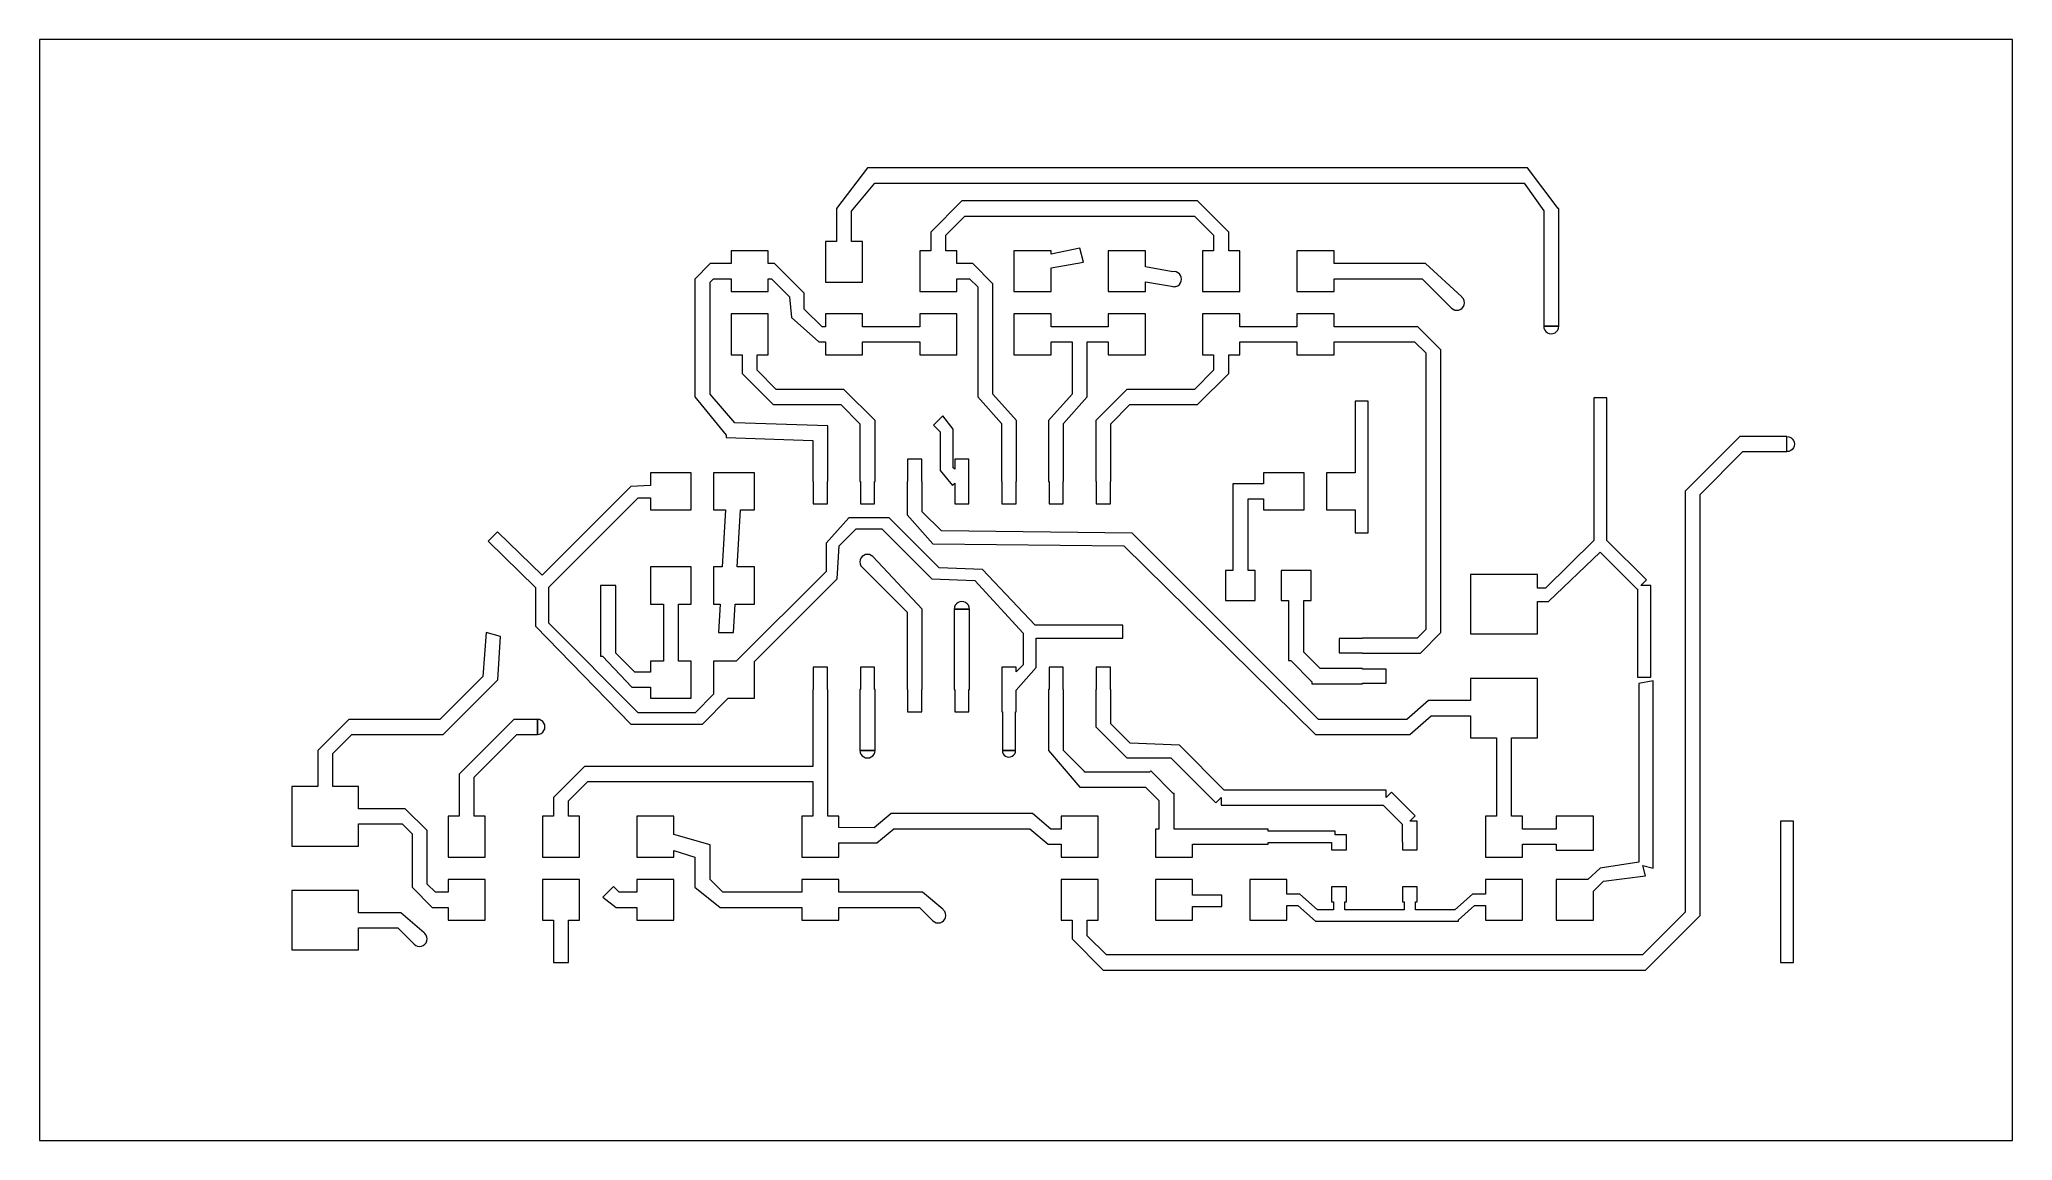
# Model space of a CAD drawing. Header units: millimetres. Extents: x -27.7 to 25.5, y -15 to 14.7.
import ezdxf

# ---------------------------------------------------------------- set-up
doc = ezdxf.new("R2010")
doc.units = ezdxf.units.MM
doc.header["$MEASUREMENT"] = 0
doc.layers.add('Board Outline LPKF', color=7, linetype='Continuous')
doc.layers.add('Top welded', color=7, linetype='Continuous')

msp = doc.modelspace()

# ---------------------------------------------------------------- linework, layer by layer
at = {"layer": 'Board Outline LPKF', "color": 250, "lineweight": 9}
msp.add_lwpolyline([(-27.6614, -14.9573), (25.4802, -14.9573), (25.4802, 14.7147), (-27.6614, 14.7147), (-27.6614, -14.9573)], close=True, dxfattribs=at)
at = {"layer": 'Top welded', "color": 12, "lineweight": 9}
for points, knots in [([(13.24, 10.16), (13.24, 10.16), (13.2588, 10.16), (13.2588, 10.16), (13.2588, 10.16), (13.2588, 10.16), (13.2588, 10.135), (13.2588, 10.135), (13.2588, 10.135), (13.2588, 10.135), (13.2588, 6.985), (13.2588, 6.985), (13.2588, 6.985), (13.2588, 6.985), (12.8524, 6.985), (12.8524, 6.985), (12.8524, 6.985), (12.8524, 6.985), (12.8524, 10.1002), (12.8524, 10.1002), (12.8524, 10.1002), (12.8524, 10.1002), (12.3234, 10.8458), (12.3234, 10.8458), (12.3234, 10.8458), (12.3234, 10.8458), (-5.1628, 10.8458), (-5.1628, 10.8458), (-5.1628, 10.8458), (-5.1628, 10.8458), (-5.7912, 10.088), (-5.7912, 10.088), (-5.7912, 10.088), (-5.7912, 10.088), (-5.7912, 9.274), (-5.7912, 9.274), (-5.7912, 9.274), (-5.7912, 9.274), (-5.4944, 9.274), (-5.4944, 9.274), (-5.4944, 9.274), (-5.4944, 9.274), (-5.4944, 8.174), (-5.4944, 8.174), (-5.4944, 8.174), (-5.4944, 8.174), (-6.4944, 8.174), (-6.4944, 8.174), (-6.4944, 8.174), (-6.4944, 8.174), (-6.4944, 9.274), (-6.4944, 9.274), (-6.4944, 9.274), (-6.4944, 9.274), (-6.1976, 9.274), (-6.1976, 9.274), (-6.1976, 9.274), (-6.1976, 9.274), (-6.1976, 10.16), (-6.1976, 10.16), (-6.1976, 10.16), (-6.1976, 10.16), (-5.3594, 11.2522), (-5.3594, 11.2522), (-5.3594, 11.2522), (-5.3594, 11.2522), (12.4206, 11.2522), (12.4206, 11.2522), (12.4206, 11.2522), (12.4206, 11.2522), (13.24, 10.16), (13.24, 10.16)], [0, 0, 0, 0, 0.0526316, 0.0526316, 0.0526316, 0.0526316, 0.1052632, 0.1052632, 0.1052632, 0.1052632, 0.1578947, 0.1578947, 0.1578947, 0.1578947, 0.2105263, 0.2105263, 0.2105263, 0.2105263, 0.2631579, 0.2631579, 0.2631579, 0.2631579, 0.3157895, 0.3157895, 0.3157895, 0.3157895, 0.3684211, 0.3684211, 0.3684211, 0.3684211, 0.4210526, 0.4210526, 0.4210526, 0.4210526, 0.4736842, 0.4736842, 0.4736842, 0.4736842, 0.5263158, 0.5263158, 0.5263158, 0.5263158, 0.5789474, 0.5789474, 0.5789474, 0.5789474, 0.6315789, 0.6315789, 0.6315789, 0.6315789, 0.6842105, 0.6842105, 0.6842105, 0.6842105, 0.7368421, 0.7368421, 0.7368421, 0.7368421, 0.7894737, 0.7894737, 0.7894737, 0.7894737, 0.8421053, 0.8421053, 0.8421053, 0.8421053, 0.8947368, 0.8947368, 0.8947368, 0.8947368, 1, 1, 1, 1]), ([(-2.5264, 8.6732), (-2.5264, 8.6732), (-1.9812, 8.128), (-1.9812, 8.128), (-1.9812, 8.128), (-1.9812, 8.128), (-1.9812, 5.157), (-1.9812, 5.157), (-1.9812, 5.157), (-1.9812, 5.157), (-1.3462, 4.445), (-1.3462, 4.445), (-1.3462, 4.445), (-1.3462, 4.445), (-1.3462, 2.8), (-1.3462, 2.8), (-1.3462, 2.8), (-1.3462, 2.8), (-1.3589, 2.8), (-1.3589, 2.8), (-1.3589, 2.8), (-1.3589, 2.8), (-1.3589, 2.2), (-1.3589, 2.2), (-1.3589, 2.2), (-1.3589, 2.2), (-1.7399, 2.2), (-1.7399, 2.2), (-1.7399, 2.2), (-1.7399, 2.2), (-1.7399, 2.8), (-1.7399, 2.8), (-1.7399, 2.8), (-1.7399, 2.8), (-1.7526, 2.8), (-1.7526, 2.8), (-1.7526, 2.8), (-1.7526, 2.8), (-1.7526, 4.368), (-1.7526, 4.368), (-1.7526, 4.368), (-1.7526, 4.368), (-2.3876, 5.08), (-2.3876, 5.08), (-2.3876, 5.08), (-2.3876, 5.08), (-2.3876, 8.0438), (-2.3876, 8.0438), (-2.3876, 8.0438), (-2.3876, 8.0438), (-2.6106, 8.2668), (-2.6106, 8.2668), (-2.6106, 8.2668), (-2.6106, 8.2668), (-2.9544, 8.2668), (-2.9544, 8.2668), (-2.9544, 8.2668), (-2.9544, 8.2668), (-2.9544, 7.92), (-2.9544, 7.92), (-2.9544, 7.92), (-2.9544, 7.92), (-3.9544, 7.92), (-3.9544, 7.92), (-3.9544, 7.92), (-3.9544, 7.92), (-3.9544, 9.02), (-3.9544, 9.02), (-3.9544, 9.02), (-3.9544, 9.02), (-3.6576, 9.02), (-3.6576, 9.02), (-3.6576, 9.02), (-3.6576, 9.02), (-3.6576, 9.525), (-3.6576, 9.525), (-3.6576, 9.525), (-3.6576, 9.525), (-2.8194, 10.3632), (-2.8194, 10.3632), (-2.8194, 10.3632), (-2.8194, 10.3632), (3.5306, 10.3632), (3.5306, 10.3632), (3.5306, 10.3632), (3.5306, 10.3632), (4.3688, 9.525), (4.3688, 9.525), (4.3688, 9.525), (4.3688, 9.525), (4.3688, 9.02), (4.3688, 9.02), (4.3688, 9.02), (4.3688, 9.02), (4.6656, 9.02), (4.6656, 9.02), (4.6656, 9.02), (4.6656, 9.02), (4.6656, 7.92), (4.6656, 7.92), (4.6656, 7.92), (4.6656, 7.92), (3.6656, 7.92), (3.6656, 7.92), (3.6656, 7.92), (3.6656, 7.92), (3.6656, 9.02), (3.6656, 9.02), (3.6656, 9.02), (3.6656, 9.02), (3.9624, 9.02), (3.9624, 9.02), (3.9624, 9.02), (3.9624, 9.02), (3.9624, 9.4408), (3.9624, 9.4408), (3.9624, 9.4408), (3.9624, 9.4408), (3.4464, 9.9568), (3.4464, 9.9568), (3.4464, 9.9568), (3.4464, 9.9568), (-2.7352, 9.9568), (-2.7352, 9.9568), (-2.7352, 9.9568), (-2.7352, 9.9568), (-3.2512, 9.4408), (-3.2512, 9.4408), (-3.2512, 9.4408), (-3.2512, 9.4408), (-3.2512, 9.02), (-3.2512, 9.02), (-3.2512, 9.02), (-3.2512, 9.02), (-2.9544, 9.02), (-2.9544, 9.02), (-2.9544, 9.02), (-2.9544, 9.02), (-2.9544, 8.6732), (-2.9544, 8.6732), (-2.9544, 8.6732), (-2.9544, 8.6732), (-2.5264, 8.6732), (-2.5264, 8.6732)], [0, 0, 0, 0, 0.027027, 0.027027, 0.027027, 0.027027, 0.0540541, 0.0540541, 0.0540541, 0.0540541, 0.0810811, 0.0810811, 0.0810811, 0.0810811, 0.1081081, 0.1081081, 0.1081081, 0.1081081, 0.1351351, 0.1351351, 0.1351351, 0.1351351, 0.1621622, 0.1621622, 0.1621622, 0.1621622, 0.1891892, 0.1891892, 0.1891892, 0.1891892, 0.2162162, 0.2162162, 0.2162162, 0.2162162, 0.2432432, 0.2432432, 0.2432432, 0.2432432, 0.2702703, 0.2702703, 0.2702703, 0.2702703, 0.2972973, 0.2972973, 0.2972973, 0.2972973, 0.3243243, 0.3243243, 0.3243243, 0.3243243, 0.3513514, 0.3513514, 0.3513514, 0.3513514, 0.3783784, 0.3783784, 0.3783784, 0.3783784, 0.4054054, 0.4054054, 0.4054054, 0.4054054, 0.4324324, 0.4324324, 0.4324324, 0.4324324, 0.4594595, 0.4594595, 0.4594595, 0.4594595, 0.4864865, 0.4864865, 0.4864865, 0.4864865, 0.5135135, 0.5135135, 0.5135135, 0.5135135, 0.5405405, 0.5405405, 0.5405405, 0.5405405, 0.5675676, 0.5675676, 0.5675676, 0.5675676, 0.5945946, 0.5945946, 0.5945946, 0.5945946, 0.6216216, 0.6216216, 0.6216216, 0.6216216, 0.6486486, 0.6486486, 0.6486486, 0.6486486, 0.6756757, 0.6756757, 0.6756757, 0.6756757, 0.7027027, 0.7027027, 0.7027027, 0.7027027, 0.7297297, 0.7297297, 0.7297297, 0.7297297, 0.7567568, 0.7567568, 0.7567568, 0.7567568, 0.7837838, 0.7837838, 0.7837838, 0.7837838, 0.8108108, 0.8108108, 0.8108108, 0.8108108, 0.8378378, 0.8378378, 0.8378378, 0.8378378, 0.8648649, 0.8648649, 0.8648649, 0.8648649, 0.8918919, 0.8918919, 0.8918919, 0.8918919, 0.9189189, 0.9189189, 0.9189189, 0.9189189, 0.9459459, 0.9459459, 0.9459459, 0.9459459, 1, 1, 1, 1]), ([(-0.4144, 8.9282), (-0.4144, 8.9282), (0.3554, 9.0932), (0.3554, 9.0932), (0.3554, 9.0932), (0.3554, 9.0932), (0.4572, 8.714), (0.4572, 8.714), (0.4572, 8.714), (0.4572, 8.714), (-0.4144, 8.5611), (-0.4144, 8.5611), (-0.4144, 8.5611), (-0.4144, 8.5611), (-0.4144, 7.92), (-0.4144, 7.92), (-0.4144, 7.92), (-0.4144, 7.92), (-1.4144, 7.92), (-1.4144, 7.92), (-1.4144, 7.92), (-1.4144, 7.92), (-1.4144, 9.02), (-1.4144, 9.02), (-1.4144, 9.02), (-1.4144, 9.02), (-0.4144, 9.02), (-0.4144, 9.02), (-0.4144, 9.02), (-0.4144, 9.02), (-0.4144, 8.9282), (-0.4144, 8.9282)], [0, 0, 0, 0, 0.1111111, 0.1111111, 0.1111111, 0.1111111, 0.2222222, 0.2222222, 0.2222222, 0.2222222, 0.3333333, 0.3333333, 0.3333333, 0.3333333, 0.4444444, 0.4444444, 0.4444444, 0.4444444, 0.5555556, 0.5555556, 0.5555556, 0.5555556, 0.6666667, 0.6666667, 0.6666667, 0.6666667, 0.7777778, 0.7777778, 0.7777778, 0.7777778, 1, 1, 1, 1]), ([(-9.1694, 4.0481), (-9.1694, 4.0481), (-10.0076, 5.08), (-10.0076, 5.08), (-10.0076, 5.08), (-10.0076, 5.08), (-10.0076, 8.255), (-10.0076, 8.255), (-10.0076, 8.255), (-10.0076, 8.255), (-9.6012, 8.6732), (-9.6012, 8.6732), (-9.6012, 8.6732), (-9.6012, 8.6732), (-9.0344, 8.6732), (-9.0344, 8.6732), (-9.0344, 8.6732), (-9.0344, 8.6732), (-9.0344, 9.02), (-9.0344, 9.02), (-9.0344, 9.02), (-9.0344, 9.02), (-8.0344, 9.02), (-8.0344, 9.02), (-8.0344, 9.02), (-8.0344, 9.02), (-8.0344, 8.6732), (-8.0344, 8.6732), (-8.0344, 8.6732), (-8.0344, 8.6732), (-7.8604, 8.6732), (-7.8604, 8.6732), (-7.8604, 8.6732), (-7.8604, 8.6732), (-7.0612, 7.874), (-7.0612, 7.874), (-7.0612, 7.874), (-7.0612, 7.874), (-7.0612, 7.4502), (-7.0612, 7.4502), (-7.0612, 7.4502), (-7.0612, 7.4502), (-6.5842, 6.9732), (-6.5842, 6.9732), (-6.5842, 6.9732), (-6.5842, 6.9732), (-6.4944, 6.9732), (-6.4944, 6.9732), (-6.4944, 6.9732), (-6.4944, 6.9732), (-6.4944, 7.32), (-6.4944, 7.32), (-6.4944, 7.32), (-6.4944, 7.32), (-5.4944, 7.32), (-5.4944, 7.32), (-5.4944, 7.32), (-5.4944, 7.32), (-5.4944, 6.9732), (-5.4944, 6.9732), (-5.4944, 6.9732), (-5.4944, 6.9732), (-3.9544, 6.9732), (-3.9544, 6.9732), (-3.9544, 6.9732), (-3.9544, 6.9732), (-3.9544, 7.32), (-3.9544, 7.32), (-3.9544, 7.32), (-3.9544, 7.32), (-2.9544, 7.32), (-2.9544, 7.32), (-2.9544, 7.32), (-2.9544, 7.32), (-2.9544, 6.22), (-2.9544, 6.22), (-2.9544, 6.22), (-2.9544, 6.22), (-3.9544, 6.22), (-3.9544, 6.22), (-3.9544, 6.22), (-3.9544, 6.22), (-3.9544, 6.5668), (-3.9544, 6.5668), (-3.9544, 6.5668), (-3.9544, 6.5668), (-5.4944, 6.5668), (-5.4944, 6.5668), (-5.4944, 6.5668), (-5.4944, 6.5668), (-5.4944, 6.22), (-5.4944, 6.22), (-5.4944, 6.22), (-5.4944, 6.22), (-6.4944, 6.22), (-6.4944, 6.22), (-6.4944, 6.22), (-6.4944, 6.22), (-6.4944, 6.5668), (-6.4944, 6.5668), (-6.4944, 6.5668), (-6.4944, 6.5668), (-6.6684, 6.5668), (-6.6684, 6.5668), (-6.6684, 6.5668), (-6.6684, 6.5668), (-7.4081, 7.2223), (-7.4081, 7.2223), (-7.4081, 7.2223), (-7.4081, 7.2223), (-7.4591, 7.7813), (-7.4591, 7.7813), (-7.4591, 7.7813), (-7.4591, 7.7813), (-7.9446, 8.2668), (-7.9446, 8.2668), (-7.9446, 8.2668), (-7.9446, 8.2668), (-8.0344, 8.2668), (-8.0344, 8.2668), (-8.0344, 8.2668), (-8.0344, 8.2668), (-8.0344, 7.92), (-8.0344, 7.92), (-8.0344, 7.92), (-8.0344, 7.92), (-9.0344, 7.92), (-9.0344, 7.92), (-9.0344, 7.92), (-9.0344, 7.92), (-9.0344, 8.2668), (-9.0344, 8.2668), (-9.0344, 8.2668), (-9.0344, 8.2668), (-9.5052, 8.2668), (-9.5052, 8.2668), (-9.5052, 8.2668), (-9.5052, 8.2668), (-9.6012, 8.1708), (-9.6012, 8.1708), (-9.6012, 8.1708), (-9.6012, 8.1708), (-9.6012, 5.1556), (-9.6012, 5.1556), (-9.6012, 5.1556), (-9.6012, 5.1556), (-8.9293, 4.3861), (-8.9293, 4.3861), (-8.9293, 4.3861), (-8.9293, 4.3861), (-6.4262, 4.3015), (-6.4262, 4.3015), (-6.4262, 4.3015), (-6.4262, 4.3015), (-6.4262, 4.191), (-6.4262, 4.191), (-6.4262, 4.191), (-6.4262, 4.191), (-6.4262, 3.8951), (-6.4262, 3.8951), (-6.4262, 3.8951), (-6.4262, 3.8951), (-6.4262, 2.8), (-6.4262, 2.8), (-6.4262, 2.8), (-6.4262, 2.8), (-6.4389, 2.8), (-6.4389, 2.8), (-6.4389, 2.8), (-6.4389, 2.8), (-6.4389, 2.2), (-6.4389, 2.2), (-6.4389, 2.2), (-6.4389, 2.2), (-6.8199, 2.2), (-6.8199, 2.2), (-6.8199, 2.2), (-6.8199, 2.2), (-6.8199, 2.8), (-6.8199, 2.8), (-6.8199, 2.8), (-6.8199, 2.8), (-6.8326, 2.8), (-6.8326, 2.8), (-6.8326, 2.8), (-6.8326, 2.8), (-6.8326, 3.9088), (-6.8326, 3.9088), (-6.8326, 3.9088), (-6.8326, 3.9088), (-9.1694, 3.9878), (-9.1694, 3.9878), (-9.1694, 3.9878), (-9.1694, 3.9878), (-9.1694, 4.0481), (-9.1694, 4.0481)], [0, 0, 0, 0, 0.02, 0.02, 0.02, 0.02, 0.04, 0.04, 0.04, 0.04, 0.06, 0.06, 0.06, 0.06, 0.08, 0.08, 0.08, 0.08, 0.1, 0.1, 0.1, 0.1, 0.12, 0.12, 0.12, 0.12, 0.14, 0.14, 0.14, 0.14, 0.16, 0.16, 0.16, 0.16, 0.18, 0.18, 0.18, 0.18, 0.2, 0.2, 0.2, 0.2, 0.22, 0.22, 0.22, 0.22, 0.24, 0.24, 0.24, 0.24, 0.26, 0.26, 0.26, 0.26, 0.28, 0.28, 0.28, 0.28, 0.3, 0.3, 0.3, 0.3, 0.32, 0.32, 0.32, 0.32, 0.34, 0.34, 0.34, 0.34, 0.36, 0.36, 0.36, 0.36, 0.38, 0.38, 0.38, 0.38, 0.4, 0.4, 0.4, 0.4, 0.42, 0.42, 0.42, 0.42, 0.44, 0.44, 0.44, 0.44, 0.46, 0.46, 0.46, 0.46, 0.48, 0.48, 0.48, 0.48, 0.5, 0.5, 0.5, 0.5, 0.52, 0.52, 0.52, 0.52, 0.54, 0.54, 0.54, 0.54, 0.56, 0.56, 0.56, 0.56, 0.58, 0.58, 0.58, 0.58, 0.6, 0.6, 0.6, 0.6, 0.62, 0.62, 0.62, 0.62, 0.64, 0.64, 0.64, 0.64, 0.66, 0.66, 0.66, 0.66, 0.68, 0.68, 0.68, 0.68, 0.7, 0.7, 0.7, 0.7, 0.72, 0.72, 0.72, 0.72, 0.74, 0.74, 0.74, 0.74, 0.76, 0.76, 0.76, 0.76, 0.78, 0.78, 0.78, 0.78, 0.8, 0.8, 0.8, 0.8, 0.82, 0.82, 0.82, 0.82, 0.84, 0.84, 0.84, 0.84, 0.86, 0.86, 0.86, 0.86, 0.88, 0.88, 0.88, 0.88, 0.9, 0.9, 0.9, 0.9, 0.92, 0.92, 0.92, 0.92, 0.94, 0.94, 0.94, 0.94, 0.96, 0.96, 0.96, 0.96, 1, 1, 1, 1]), ([(2.8597, 8.4552), (2.923, 8.4662), (2.9905, 8.4473), (3.0392, 8.3986), (3.0392, 8.3986), (3.0905, 8.3473), (3.1106, 8.2725), (3.0918, 8.2024), (3.0918, 8.2024), (3.073, 8.1323), (3.0183, 8.0776), (2.9481, 8.0588), (2.9481, 8.0588), (2.9307, 8.0541), (2.913, 8.0519), (2.8955, 8.0519), (2.8955, 8.0519), (2.8955, 8.0519), (2.8955, 8.0518), (2.8955, 8.0518), (2.8955, 8.0518), (2.8955, 8.0518), (2.8949, 8.0519), (2.8949, 8.0519), (2.8949, 8.0519), (2.8724, 8.052), (2.8502, 8.0558), (2.8292, 8.063), (2.8292, 8.063), (2.8292, 8.063), (2.1256, 8.1821), (2.1256, 8.1821), (2.1256, 8.1821), (2.1256, 8.1821), (2.1256, 7.92), (2.1256, 7.92), (2.1256, 7.92), (2.1256, 7.92), (1.1256, 7.92), (1.1256, 7.92), (1.1256, 7.92), (1.1256, 7.92), (1.1256, 9.02), (1.1256, 9.02), (1.1256, 9.02), (1.1256, 9.02), (2.1256, 9.02), (2.1256, 9.02), (2.1256, 9.02), (2.1256, 9.02), (2.1256, 8.5849), (2.1256, 8.5849), (2.1256, 8.5849), (2.1256, 8.5849), (2.8597, 8.4552), (2.8597, 8.4552)], [0, 0, 0, 0, 0.0666667, 0.0666667, 0.0666667, 0.0666667, 0.1333333, 0.1333333, 0.1333333, 0.1333333, 0.2, 0.2, 0.2, 0.2, 0.2666667, 0.2666667, 0.2666667, 0.2666667, 0.3333333, 0.3333333, 0.3333333, 0.3333333, 0.4, 0.4, 0.4, 0.4, 0.4666667, 0.4666667, 0.4666667, 0.4666667, 0.5333333, 0.5333333, 0.5333333, 0.5333333, 0.6, 0.6, 0.6, 0.6, 0.6666667, 0.6666667, 0.6666667, 0.6666667, 0.7333333, 0.7333333, 0.7333333, 0.7333333, 0.8, 0.8, 0.8, 0.8, 0.8666667, 0.8666667, 0.8666667, 0.8666667, 1, 1, 1, 1]), ([(10.6592, 7.7636), (10.7105, 7.7123), (10.7306, 7.6375), (10.7118, 7.5674), (10.7118, 7.5674), (10.693, 7.4973), (10.6383, 7.4426), (10.5681, 7.4238), (10.5681, 7.4238), (10.498, 7.405), (10.4231, 7.425), (10.3719, 7.4763), (10.3719, 7.4763), (10.3719, 7.4763), (10.3719, 7.4764), (10.3719, 7.4764), (10.3719, 7.4764), (10.3719, 7.4764), (9.5814, 8.2668), (9.5814, 8.2668), (9.5814, 8.2668), (9.5814, 8.2668), (7.2056, 8.2668), (7.2056, 8.2668), (7.2056, 8.2668), (7.2056, 8.2668), (7.2056, 7.92), (7.2056, 7.92), (7.2056, 7.92), (7.2056, 7.92), (6.2056, 7.92), (6.2056, 7.92), (6.2056, 7.92), (6.2056, 7.92), (6.2056, 9.02), (6.2056, 9.02), (6.2056, 9.02), (6.2056, 9.02), (7.2056, 9.02), (7.2056, 9.02), (7.2056, 9.02), (7.2056, 9.02), (7.2056, 8.6732), (7.2056, 8.6732), (7.2056, 8.6732), (7.2056, 8.6732), (9.6656, 8.6732), (9.6656, 8.6732), (9.6656, 8.6732), (9.6656, 8.6732), (10.6464, 7.7754), (10.6464, 7.7754), (10.6464, 7.7754), (10.6464, 7.7754), (10.6497, 7.7726), (10.6497, 7.7726), (10.6497, 7.7726), (10.6497, 7.7726), (10.6569, 7.7659), (10.6569, 7.7659), (10.6569, 7.7659), (10.6569, 7.7659), (10.6593, 7.7637), (10.6593, 7.7637), (10.6593, 7.7637), (10.6593, 7.7637), (10.6592, 7.7636), (10.6592, 7.7636)], [0, 0, 0, 0, 0.0555556, 0.0555556, 0.0555556, 0.0555556, 0.1111111, 0.1111111, 0.1111111, 0.1111111, 0.1666667, 0.1666667, 0.1666667, 0.1666667, 0.2222222, 0.2222222, 0.2222222, 0.2222222, 0.2777778, 0.2777778, 0.2777778, 0.2777778, 0.3333333, 0.3333333, 0.3333333, 0.3333333, 0.3888889, 0.3888889, 0.3888889, 0.3888889, 0.4444444, 0.4444444, 0.4444444, 0.4444444, 0.5, 0.5, 0.5, 0.5, 0.5555556, 0.5555556, 0.5555556, 0.5555556, 0.6111111, 0.6111111, 0.6111111, 0.6111111, 0.6666667, 0.6666667, 0.6666667, 0.6666667, 0.7222222, 0.7222222, 0.7222222, 0.7222222, 0.7777778, 0.7777778, 0.7777778, 0.7777778, 0.8333333, 0.8333333, 0.8333333, 0.8333333, 0.8888889, 0.8888889, 0.8888889, 0.8888889, 1, 1, 1, 1]), ([(10.3719, 7.4764), (10.3719, 7.4764), (10.3719, 7.4763), (10.3719, 7.4763), (10.3719, 7.4763), (10.3719, 7.4763), (10.3719, 7.4764), (10.3719, 7.4764)], [0, 0, 0, 0, 0.3333333, 0.3333333, 0.3333333, 0.3333333, 1, 1, 1, 1]), ([(-6.0786, 4.8768), (-6.0786, 4.8768), (-7.8994, 4.8768), (-7.8994, 4.8768), (-7.8994, 4.8768), (-7.8994, 4.8768), (-8.7376, 5.715), (-8.7376, 5.715), (-8.7376, 5.715), (-8.7376, 5.715), (-8.7376, 6.22), (-8.7376, 6.22), (-8.7376, 6.22), (-8.7376, 6.22), (-9.0344, 6.22), (-9.0344, 6.22), (-9.0344, 6.22), (-9.0344, 6.22), (-9.0344, 7.32), (-9.0344, 7.32), (-9.0344, 7.32), (-9.0344, 7.32), (-8.0344, 7.32), (-8.0344, 7.32), (-8.0344, 7.32), (-8.0344, 7.32), (-8.0344, 6.22), (-8.0344, 6.22), (-8.0344, 6.22), (-8.0344, 6.22), (-8.3312, 6.22), (-8.3312, 6.22), (-8.3312, 6.22), (-8.3312, 6.22), (-8.3312, 5.7992), (-8.3312, 5.7992), (-8.3312, 5.7992), (-8.3312, 5.7992), (-7.8152, 5.2832), (-7.8152, 5.2832), (-7.8152, 5.2832), (-7.8152, 5.2832), (-5.9944, 5.2832), (-5.9944, 5.2832), (-5.9944, 5.2832), (-5.9944, 5.2832), (-5.1562, 4.445), (-5.1562, 4.445), (-5.1562, 4.445), (-5.1562, 4.445), (-5.1562, 2.8), (-5.1562, 2.8), (-5.1562, 2.8), (-5.1562, 2.8), (-5.1689, 2.8), (-5.1689, 2.8), (-5.1689, 2.8), (-5.1689, 2.8), (-5.1689, 2.2), (-5.1689, 2.2), (-5.1689, 2.2), (-5.1689, 2.2), (-5.5499, 2.2), (-5.5499, 2.2), (-5.5499, 2.2), (-5.5499, 2.2), (-5.5499, 2.8), (-5.5499, 2.8), (-5.5499, 2.8), (-5.5499, 2.8), (-5.5626, 2.8), (-5.5626, 2.8), (-5.5626, 2.8), (-5.5626, 2.8), (-5.5626, 4.3608), (-5.5626, 4.3608), (-5.5626, 4.3608), (-5.5626, 4.3608), (-6.0786, 4.8768), (-6.0786, 4.8768)], [0, 0, 0, 0, 0.047619, 0.047619, 0.047619, 0.047619, 0.0952381, 0.0952381, 0.0952381, 0.0952381, 0.1428571, 0.1428571, 0.1428571, 0.1428571, 0.1904762, 0.1904762, 0.1904762, 0.1904762, 0.2380952, 0.2380952, 0.2380952, 0.2380952, 0.2857143, 0.2857143, 0.2857143, 0.2857143, 0.3333333, 0.3333333, 0.3333333, 0.3333333, 0.3809524, 0.3809524, 0.3809524, 0.3809524, 0.4285714, 0.4285714, 0.4285714, 0.4285714, 0.4761905, 0.4761905, 0.4761905, 0.4761905, 0.5238095, 0.5238095, 0.5238095, 0.5238095, 0.5714286, 0.5714286, 0.5714286, 0.5714286, 0.6190476, 0.6190476, 0.6190476, 0.6190476, 0.6666667, 0.6666667, 0.6666667, 0.6666667, 0.7142857, 0.7142857, 0.7142857, 0.7142857, 0.7619048, 0.7619048, 0.7619048, 0.7619048, 0.8095238, 0.8095238, 0.8095238, 0.8095238, 0.8571429, 0.8571429, 0.8571429, 0.8571429, 0.9047619, 0.9047619, 0.9047619, 0.9047619, 1, 1, 1, 1]), ([(0.1524, 5.157), (0.1524, 5.157), (0.1524, 6.5668), (0.1524, 6.5668), (0.1524, 6.5668), (0.1524, 6.5668), (-0.4144, 6.5668), (-0.4144, 6.5668), (-0.4144, 6.5668), (-0.4144, 6.5668), (-0.4144, 6.22), (-0.4144, 6.22), (-0.4144, 6.22), (-0.4144, 6.22), (-1.4144, 6.22), (-1.4144, 6.22), (-1.4144, 6.22), (-1.4144, 6.22), (-1.4144, 7.32), (-1.4144, 7.32), (-1.4144, 7.32), (-1.4144, 7.32), (-0.4144, 7.32), (-0.4144, 7.32), (-0.4144, 7.32), (-0.4144, 7.32), (-0.4144, 6.9732), (-0.4144, 6.9732), (-0.4144, 6.9732), (-0.4144, 6.9732), (1.1256, 6.9732), (1.1256, 6.9732), (1.1256, 6.9732), (1.1256, 6.9732), (1.1256, 7.32), (1.1256, 7.32), (1.1256, 7.32), (1.1256, 7.32), (2.1256, 7.32), (2.1256, 7.32), (2.1256, 7.32), (2.1256, 7.32), (2.1256, 6.22), (2.1256, 6.22), (2.1256, 6.22), (2.1256, 6.22), (1.1256, 6.22), (1.1256, 6.22), (1.1256, 6.22), (1.1256, 6.22), (1.1256, 6.5668), (1.1256, 6.5668), (1.1256, 6.5668), (1.1256, 6.5668), (0.5588, 6.5668), (0.5588, 6.5668), (0.5588, 6.5668), (0.5588, 6.5668), (0.5588, 5.08), (0.5588, 5.08), (0.5588, 5.08), (0.5588, 5.08), (-0.0762, 4.368), (-0.0762, 4.368), (-0.0762, 4.368), (-0.0762, 4.368), (-0.0762, 2.8), (-0.0762, 2.8), (-0.0762, 2.8), (-0.0762, 2.8), (-0.0889, 2.8), (-0.0889, 2.8), (-0.0889, 2.8), (-0.0889, 2.8), (-0.0889, 2.2), (-0.0889, 2.2), (-0.0889, 2.2), (-0.0889, 2.2), (-0.4699, 2.2), (-0.4699, 2.2), (-0.4699, 2.2), (-0.4699, 2.2), (-0.4699, 2.8), (-0.4699, 2.8), (-0.4699, 2.8), (-0.4699, 2.8), (-0.4826, 2.8), (-0.4826, 2.8), (-0.4826, 2.8), (-0.4826, 2.8), (-0.4826, 4.445), (-0.4826, 4.445), (-0.4826, 4.445), (-0.4826, 4.445), (0.1524, 5.157), (0.1524, 5.157)], [0, 0, 0, 0, 0.04, 0.04, 0.04, 0.04, 0.08, 0.08, 0.08, 0.08, 0.12, 0.12, 0.12, 0.12, 0.16, 0.16, 0.16, 0.16, 0.2, 0.2, 0.2, 0.2, 0.24, 0.24, 0.24, 0.24, 0.28, 0.28, 0.28, 0.28, 0.32, 0.32, 0.32, 0.32, 0.36, 0.36, 0.36, 0.36, 0.4, 0.4, 0.4, 0.4, 0.44, 0.44, 0.44, 0.44, 0.48, 0.48, 0.48, 0.48, 0.52, 0.52, 0.52, 0.52, 0.56, 0.56, 0.56, 0.56, 0.6, 0.6, 0.6, 0.6, 0.64, 0.64, 0.64, 0.64, 0.68, 0.68, 0.68, 0.68, 0.72, 0.72, 0.72, 0.72, 0.76, 0.76, 0.76, 0.76, 0.8, 0.8, 0.8, 0.8, 0.84, 0.84, 0.84, 0.84, 0.88, 0.88, 0.88, 0.88, 0.92, 0.92, 0.92, 0.92, 1, 1, 1, 1]), ([(0.7874, 4.445), (0.7874, 4.445), (1.6256, 5.2832), (1.6256, 5.2832), (1.6256, 5.2832), (1.6256, 5.2832), (3.4464, 5.2832), (3.4464, 5.2832), (3.4464, 5.2832), (3.4464, 5.2832), (3.9624, 5.7992), (3.9624, 5.7992), (3.9624, 5.7992), (3.9624, 5.7992), (3.9624, 6.22), (3.9624, 6.22), (3.9624, 6.22), (3.9624, 6.22), (3.6656, 6.22), (3.6656, 6.22), (3.6656, 6.22), (3.6656, 6.22), (3.6656, 7.32), (3.6656, 7.32), (3.6656, 7.32), (3.6656, 7.32), (4.6656, 7.32), (4.6656, 7.32), (4.6656, 7.32), (4.6656, 7.32), (4.6656, 6.9732), (4.6656, 6.9732), (4.6656, 6.9732), (4.6656, 6.9732), (6.2056, 6.9732), (6.2056, 6.9732), (6.2056, 6.9732), (6.2056, 6.9732), (6.2056, 7.32), (6.2056, 7.32), (6.2056, 7.32), (6.2056, 7.32), (7.2056, 7.32), (7.2056, 7.32), (7.2056, 7.32), (7.2056, 7.32), (7.2056, 6.9732), (7.2056, 6.9732), (7.2056, 6.9732), (7.2056, 6.9732), (9.4606, 6.9732), (9.4606, 6.9732), (9.4606, 6.9732), (9.4606, 6.9732), (10.0838, 6.35), (10.0838, 6.35), (10.0838, 6.35), (10.0838, 6.35), (10.0838, -1.27), (10.0838, -1.27), (10.0838, -1.27), (10.0838, -1.27), (9.5305, -1.8233), (9.5305, -1.8233), (9.5305, -1.8233), (9.5305, -1.8233), (7.9756, -1.8233), (7.9756, -1.8233), (7.9756, -1.8233), (7.9756, -1.8233), (7.9756, -1.8106), (7.9756, -1.8106), (7.9756, -1.8106), (7.9756, -1.8106), (7.3406, -1.8106), (7.3406, -1.8106), (7.3406, -1.8106), (7.3406, -1.8106), (7.3406, -1.4296), (7.3406, -1.4296), (7.3406, -1.4296), (7.3406, -1.4296), (7.9756, -1.4296), (7.9756, -1.4296), (7.9756, -1.4296), (7.9756, -1.4296), (7.9756, -1.4169), (7.9756, -1.4169), (7.9756, -1.4169), (7.9756, -1.4169), (9.4463, -1.4169), (9.4463, -1.4169), (9.4463, -1.4169), (9.4463, -1.4169), (9.6774, -1.1858), (9.6774, -1.1858), (9.6774, -1.1858), (9.6774, -1.1858), (9.6774, 6.2658), (9.6774, 6.2658), (9.6774, 6.2658), (9.6774, 6.2658), (9.3764, 6.5668), (9.3764, 6.5668), (9.3764, 6.5668), (9.3764, 6.5668), (7.2056, 6.5668), (7.2056, 6.5668), (7.2056, 6.5668), (7.2056, 6.5668), (7.2056, 6.22), (7.2056, 6.22), (7.2056, 6.22), (7.2056, 6.22), (6.2056, 6.22), (6.2056, 6.22), (6.2056, 6.22), (6.2056, 6.22), (6.2056, 6.5668), (6.2056, 6.5668), (6.2056, 6.5668), (6.2056, 6.5668), (4.6656, 6.5668), (4.6656, 6.5668), (4.6656, 6.5668), (4.6656, 6.5668), (4.6656, 6.22), (4.6656, 6.22), (4.6656, 6.22), (4.6656, 6.22), (4.3688, 6.22), (4.3688, 6.22), (4.3688, 6.22), (4.3688, 6.22), (4.3688, 5.715), (4.3688, 5.715), (4.3688, 5.715), (4.3688, 5.715), (3.5306, 4.8768), (3.5306, 4.8768), (3.5306, 4.8768), (3.5306, 4.8768), (1.7098, 4.8768), (1.7098, 4.8768), (1.7098, 4.8768), (1.7098, 4.8768), (1.1938, 4.3608), (1.1938, 4.3608), (1.1938, 4.3608), (1.1938, 4.3608), (1.1938, 2.8), (1.1938, 2.8), (1.1938, 2.8), (1.1938, 2.8), (1.1811, 2.8), (1.1811, 2.8), (1.1811, 2.8), (1.1811, 2.8), (1.1811, 2.2), (1.1811, 2.2), (1.1811, 2.2), (1.1811, 2.2), (0.8001, 2.2), (0.8001, 2.2), (0.8001, 2.2), (0.8001, 2.2), (0.8001, 2.8), (0.8001, 2.8), (0.8001, 2.8), (0.8001, 2.8), (0.7874, 2.8), (0.7874, 2.8), (0.7874, 2.8), (0.7874, 2.8), (0.7874, 4.445), (0.7874, 4.445)], [0, 0, 0, 0, 0.0222222, 0.0222222, 0.0222222, 0.0222222, 0.0444444, 0.0444444, 0.0444444, 0.0444444, 0.0666667, 0.0666667, 0.0666667, 0.0666667, 0.0888889, 0.0888889, 0.0888889, 0.0888889, 0.1111111, 0.1111111, 0.1111111, 0.1111111, 0.1333333, 0.1333333, 0.1333333, 0.1333333, 0.1555556, 0.1555556, 0.1555556, 0.1555556, 0.1777778, 0.1777778, 0.1777778, 0.1777778, 0.2, 0.2, 0.2, 0.2, 0.2222222, 0.2222222, 0.2222222, 0.2222222, 0.2444444, 0.2444444, 0.2444444, 0.2444444, 0.2666667, 0.2666667, 0.2666667, 0.2666667, 0.2888889, 0.2888889, 0.2888889, 0.2888889, 0.3111111, 0.3111111, 0.3111111, 0.3111111, 0.3333333, 0.3333333, 0.3333333, 0.3333333, 0.3555556, 0.3555556, 0.3555556, 0.3555556, 0.3777778, 0.3777778, 0.3777778, 0.3777778, 0.4, 0.4, 0.4, 0.4, 0.4222222, 0.4222222, 0.4222222, 0.4222222, 0.4444444, 0.4444444, 0.4444444, 0.4444444, 0.4666667, 0.4666667, 0.4666667, 0.4666667, 0.4888889, 0.4888889, 0.4888889, 0.4888889, 0.5111111, 0.5111111, 0.5111111, 0.5111111, 0.5333333, 0.5333333, 0.5333333, 0.5333333, 0.5555556, 0.5555556, 0.5555556, 0.5555556, 0.5777778, 0.5777778, 0.5777778, 0.5777778, 0.6, 0.6, 0.6, 0.6, 0.6222222, 0.6222222, 0.6222222, 0.6222222, 0.6444444, 0.6444444, 0.6444444, 0.6444444, 0.6666667, 0.6666667, 0.6666667, 0.6666667, 0.6888889, 0.6888889, 0.6888889, 0.6888889, 0.7111111, 0.7111111, 0.7111111, 0.7111111, 0.7333333, 0.7333333, 0.7333333, 0.7333333, 0.7555556, 0.7555556, 0.7555556, 0.7555556, 0.7777778, 0.7777778, 0.7777778, 0.7777778, 0.8, 0.8, 0.8, 0.8, 0.8222222, 0.8222222, 0.8222222, 0.8222222, 0.8444444, 0.8444444, 0.8444444, 0.8444444, 0.8666667, 0.8666667, 0.8666667, 0.8666667, 0.8888889, 0.8888889, 0.8888889, 0.8888889, 0.9111111, 0.9111111, 0.9111111, 0.9111111, 0.9333333, 0.9333333, 0.9333333, 0.9333333, 0.9555556, 0.9555556, 0.9555556, 0.9555556, 1, 1, 1, 1]), ([(12.8524, 6.985), (12.8524, 6.985), (13.2588, 6.985), (13.2588, 6.985), (13.2588, 6.985), (13.2588, 6.9124), (13.22, 6.8453), (13.1572, 6.809), (13.1572, 6.809), (13.0943, 6.7727), (13.0168, 6.7727), (12.954, 6.809), (12.954, 6.809), (12.8911, 6.8453), (12.8524, 6.9124), (12.8524, 6.985)], [0, 0, 0, 0, 0.2, 0.2, 0.2, 0.2, 0.4, 0.4, 0.4, 0.4, 0.6, 0.6, 0.6, 0.6, 1, 1, 1, 1]), ([(7.7724, 4.9708), (7.7724, 4.9708), (8.128, 4.9708), (8.128, 4.9708), (8.128, 4.9708), (8.128, 4.9708), (8.128, 1.4224), (8.128, 1.4224), (8.128, 1.4224), (8.128, 1.4224), (7.7724, 1.4224), (7.7724, 1.4224), (7.7724, 1.4224), (7.7724, 1.4224), (7.7724, 2.04), (7.7724, 2.04), (7.7724, 2.04), (7.7724, 2.04), (7.0056, 2.04), (7.0056, 2.04), (7.0056, 2.04), (7.0056, 2.04), (7.0056, 3.04), (7.0056, 3.04), (7.0056, 3.04), (7.0056, 3.04), (7.7724, 3.04), (7.7724, 3.04), (7.7724, 3.04), (7.7724, 3.04), (7.7724, 4.9708), (7.7724, 4.9708)], [0, 0, 0, 0, 0.1111111, 0.1111111, 0.1111111, 0.1111111, 0.2222222, 0.2222222, 0.2222222, 0.2222222, 0.3333333, 0.3333333, 0.3333333, 0.3333333, 0.4444444, 0.4444444, 0.4444444, 0.4444444, 0.5555556, 0.5555556, 0.5555556, 0.5555556, 0.6666667, 0.6666667, 0.6666667, 0.6666667, 0.7777778, 0.7777778, 0.7777778, 0.7777778, 1, 1, 1, 1]), ([(14.3732, 0.8947), (14.3732, 0.8947), (12.9794, -0.4318), (12.9794, -0.4318), (12.9794, -0.4318), (12.9794, -0.4318), (12.6856, -0.4318), (12.6856, -0.4318), (12.6856, -0.4318), (12.6856, -0.4318), (12.6856, -1.305), (12.6856, -1.305), (12.6856, -1.305), (12.6856, -1.305), (10.8856, -1.305), (10.8856, -1.305), (10.8856, -1.305), (10.8856, -1.305), (10.8856, 0.295), (10.8856, 0.295), (10.8856, 0.295), (10.8856, 0.295), (12.6856, 0.295), (12.6856, 0.295), (12.6856, 0.295), (12.6856, 0.295), (12.6856, -0.0762), (12.6856, -0.0762), (12.6856, -0.0762), (12.6856, -0.0762), (12.9057, -0.0762), (12.9057, -0.0762), (12.9057, -0.0762), (12.9057, -0.0762), (14.1986, 1.2167), (14.1986, 1.2167), (14.1986, 1.2167), (14.1986, 1.2167), (14.1986, 5.0546), (14.1986, 5.0546), (14.1986, 5.0546), (14.1986, 5.0546), (14.5542, 5.0546), (14.5542, 5.0546), (14.5542, 5.0546), (14.5542, 5.0546), (14.5542, 1.2166), (14.5542, 1.2166), (14.5542, 1.2166), (14.5542, 1.2166), (15.6197, 0.1511), (15.6197, 0.1511), (15.6197, 0.1511), (15.6197, 0.1511), (15.4685, 0), (15.4685, 0), (15.4685, 0), (15.4685, 0), (15.7344, 0), (15.7344, 0), (15.7344, 0), (15.7344, 0), (15.7344, -2.4735), (15.7344, -2.4735), (15.7344, -2.4735), (15.7344, -2.4735), (15.3788, -2.4735), (15.3788, -2.4735), (15.3788, -2.4735), (15.3788, -2.4735), (15.3788, -0.0897), (15.3788, -0.0897), (15.3788, -0.0897), (15.3788, -0.0897), (15.3682, -0.1003), (15.3682, -0.1003), (15.3682, -0.1003), (15.3682, -0.1003), (14.3732, 0.8947), (14.3732, 0.8947)], [0, 0, 0, 0, 0.047619, 0.047619, 0.047619, 0.047619, 0.0952381, 0.0952381, 0.0952381, 0.0952381, 0.1428571, 0.1428571, 0.1428571, 0.1428571, 0.1904762, 0.1904762, 0.1904762, 0.1904762, 0.2380952, 0.2380952, 0.2380952, 0.2380952, 0.2857143, 0.2857143, 0.2857143, 0.2857143, 0.3333333, 0.3333333, 0.3333333, 0.3333333, 0.3809524, 0.3809524, 0.3809524, 0.3809524, 0.4285714, 0.4285714, 0.4285714, 0.4285714, 0.4761905, 0.4761905, 0.4761905, 0.4761905, 0.5238095, 0.5238095, 0.5238095, 0.5238095, 0.5714286, 0.5714286, 0.5714286, 0.5714286, 0.6190476, 0.6190476, 0.6190476, 0.6190476, 0.6666667, 0.6666667, 0.6666667, 0.6666667, 0.7142857, 0.7142857, 0.7142857, 0.7142857, 0.7619048, 0.7619048, 0.7619048, 0.7619048, 0.8095238, 0.8095238, 0.8095238, 0.8095238, 0.8571429, 0.8571429, 0.8571429, 0.8571429, 0.9047619, 0.9047619, 0.9047619, 0.9047619, 1, 1, 1, 1]), ([(-3.4036, 4.1427), (-3.4036, 4.1427), (-3.5802, 4.3193), (-3.5802, 4.3193), (-3.5802, 4.3193), (-3.5802, 4.3193), (-3.3287, 4.5707), (-3.3287, 4.5707), (-3.3287, 4.5707), (-3.3287, 4.5707), (-3.048, 4.2164), (-3.048, 4.2164), (-3.048, 4.2164), (-3.048, 4.2164), (-3.048, 3.1724), (-3.048, 3.1724), (-3.048, 3.1724), (-3.048, 3.1724), (-3.0099, 3.1343), (-3.0099, 3.1343), (-3.0099, 3.1343), (-3.0099, 3.1343), (-3.0099, 3.4), (-3.0099, 3.4), (-3.0099, 3.4), (-3.0099, 3.4), (-2.6289, 3.4), (-2.6289, 3.4), (-2.6289, 3.4), (-2.6289, 3.4), (-2.6289, 2.2), (-2.6289, 2.2), (-2.6289, 2.2), (-2.6289, 2.2), (-3.0099, 2.2), (-3.0099, 2.2), (-3.0099, 2.2), (-3.0099, 2.2), (-3.0099, 2.756), (-3.0099, 2.756), (-3.0099, 2.756), (-3.0099, 2.756), (-3.0722, 2.6937), (-3.0722, 2.6937), (-3.0722, 2.6937), (-3.0722, 2.6937), (-3.4036, 3.0988), (-3.4036, 3.0988), (-3.4036, 3.0988), (-3.4036, 3.0988), (-3.4036, 4.1427), (-3.4036, 4.1427)], [0, 0, 0, 0, 0.0714286, 0.0714286, 0.0714286, 0.0714286, 0.1428571, 0.1428571, 0.1428571, 0.1428571, 0.2142857, 0.2142857, 0.2142857, 0.2142857, 0.2857143, 0.2857143, 0.2857143, 0.2857143, 0.3571429, 0.3571429, 0.3571429, 0.3571429, 0.4285714, 0.4285714, 0.4285714, 0.4285714, 0.5, 0.5, 0.5, 0.5, 0.5714286, 0.5714286, 0.5714286, 0.5714286, 0.6428571, 0.6428571, 0.6428571, 0.6428571, 0.7142857, 0.7142857, 0.7142857, 0.7142857, 0.7857143, 0.7857143, 0.7857143, 0.7857143, 0.8571429, 0.8571429, 0.8571429, 0.8571429, 1, 1, 1, 1]), ([(0.5588, -9.02), (0.5588, -9.02), (0.5588, -9.4408), (0.5588, -9.4408), (0.5588, -9.4408), (0.5588, -9.4408), (1.0748, -9.9568), (1.0748, -9.9568), (1.0748, -9.9568), (1.0748, -9.9568), (15.5114, -9.9568), (15.5114, -9.9568), (15.5114, -9.9568), (15.5114, -9.9568), (16.6624, -8.8058), (16.6624, -8.8058), (16.6624, -8.8058), (16.6624, -8.8058), (16.6624, 2.54), (16.6624, 2.54), (16.6624, 2.54), (16.6624, 2.54), (18.1356, 4.0132), (18.1356, 4.0132), (18.1356, 4.0132), (18.1356, 4.0132), (19.4056, 4.0132), (19.4056, 4.0132), (19.4056, 4.0132), (19.4056, 4.0132), (19.4056, 3.91), (19.4056, 3.91), (19.4056, 3.91), (19.4056, 3.91), (19.4056, 3.81), (19.4056, 3.81), (19.4056, 3.81), (19.4056, 3.81), (19.4056, 3.6068), (19.4056, 3.6068), (19.4056, 3.6068), (19.4056, 3.6068), (18.2198, 3.6068), (18.2198, 3.6068), (18.2198, 3.6068), (18.2198, 3.6068), (17.0688, 2.4558), (17.0688, 2.4558), (17.0688, 2.4558), (17.0688, 2.4558), (17.0688, -8.89), (17.0688, -8.89), (17.0688, -8.89), (17.0688, -8.89), (15.5956, -10.3632), (15.5956, -10.3632), (15.5956, -10.3632), (15.5956, -10.3632), (0.9906, -10.3632), (0.9906, -10.3632), (0.9906, -10.3632), (0.9906, -10.3632), (0.1524, -9.525), (0.1524, -9.525), (0.1524, -9.525), (0.1524, -9.525), (0.1524, -9.02), (0.1524, -9.02), (0.1524, -9.02), (0.1524, -9.02), (-0.1444, -9.02), (-0.1444, -9.02), (-0.1444, -9.02), (-0.1444, -9.02), (-0.1444, -7.92), (-0.1444, -7.92), (-0.1444, -7.92), (-0.1444, -7.92), (0.8556, -7.92), (0.8556, -7.92), (0.8556, -7.92), (0.8556, -7.92), (0.8556, -9.02), (0.8556, -9.02), (0.8556, -9.02), (0.8556, -9.02), (0.5588, -9.02), (0.5588, -9.02)], [0, 0, 0, 0, 0.0434783, 0.0434783, 0.0434783, 0.0434783, 0.0869565, 0.0869565, 0.0869565, 0.0869565, 0.1304348, 0.1304348, 0.1304348, 0.1304348, 0.173913, 0.173913, 0.173913, 0.173913, 0.2173913, 0.2173913, 0.2173913, 0.2173913, 0.2608696, 0.2608696, 0.2608696, 0.2608696, 0.3043478, 0.3043478, 0.3043478, 0.3043478, 0.3478261, 0.3478261, 0.3478261, 0.3478261, 0.3913043, 0.3913043, 0.3913043, 0.3913043, 0.4347826, 0.4347826, 0.4347826, 0.4347826, 0.4782609, 0.4782609, 0.4782609, 0.4782609, 0.5217391, 0.5217391, 0.5217391, 0.5217391, 0.5652174, 0.5652174, 0.5652174, 0.5652174, 0.6086957, 0.6086957, 0.6086957, 0.6086957, 0.6521739, 0.6521739, 0.6521739, 0.6521739, 0.6956522, 0.6956522, 0.6956522, 0.6956522, 0.7391304, 0.7391304, 0.7391304, 0.7391304, 0.7826087, 0.7826087, 0.7826087, 0.7826087, 0.826087, 0.826087, 0.826087, 0.826087, 0.8695652, 0.8695652, 0.8695652, 0.8695652, 0.9130435, 0.9130435, 0.9130435, 0.9130435, 1, 1, 1, 1]), ([(19.4056, 4.0132), (19.4782, 4.0132), (19.5453, 3.9745), (19.5815, 3.9116), (19.5815, 3.9116), (19.6178, 3.8487), (19.6178, 3.7713), (19.5815, 3.7084), (19.5815, 3.7084), (19.5453, 3.6455), (19.4782, 3.6068), (19.4056, 3.6068)], [0, 0, 0, 0, 0.25, 0.25, 0.25, 0.25, 0.5, 0.5, 0.5, 0.5, 1, 1, 1, 1]), ([(12.6856, -4.105), (12.6856, -4.105), (11.9888, -4.105), (11.9888, -4.105), (11.9888, -4.105), (11.9888, -4.105), (11.9888, -6.22), (11.9888, -6.22), (11.9888, -6.22), (11.9888, -6.22), (12.2856, -6.22), (12.2856, -6.22), (12.2856, -6.22), (12.2856, -6.22), (12.2856, -6.5668), (12.2856, -6.5668), (12.2856, -6.5668), (12.2856, -6.5668), (13.1906, -6.5668), (13.1906, -6.5668), (13.1906, -6.5668), (13.1906, -6.5668), (13.1906, -6.22), (13.1906, -6.22), (13.1906, -6.22), (13.1906, -6.22), (14.1906, -6.22), (14.1906, -6.22), (14.1906, -6.22), (14.1906, -6.22), (14.1906, -7.136), (14.1906, -7.136), (14.1906, -7.136), (14.1906, -7.136), (13.1906, -7.136), (13.1906, -7.136), (13.1906, -7.136), (13.1906, -7.136), (13.1906, -6.9732), (13.1906, -6.9732), (13.1906, -6.9732), (13.1906, -6.9732), (12.2856, -6.9732), (12.2856, -6.9732), (12.2856, -6.9732), (12.2856, -6.9732), (12.2856, -7.32), (12.2856, -7.32), (12.2856, -7.32), (12.2856, -7.32), (11.2856, -7.32), (11.2856, -7.32), (11.2856, -7.32), (11.2856, -7.32), (11.2856, -6.22), (11.2856, -6.22), (11.2856, -6.22), (11.2856, -6.22), (11.5824, -6.22), (11.5824, -6.22), (11.5824, -6.22), (11.5824, -6.22), (11.5824, -4.105), (11.5824, -4.105), (11.5824, -4.105), (11.5824, -4.105), (10.8856, -4.105), (10.8856, -4.105), (10.8856, -4.105), (10.8856, -4.105), (10.8856, -3.5082), (10.8856, -3.5082), (10.8856, -3.5082), (10.8856, -3.5082), (9.8259, -3.5082), (9.8259, -3.5082), (9.8259, -3.5082), (9.8259, -3.5082), (9.2456, -4.0132), (9.2456, -4.0132), (9.2456, -4.0132), (9.2456, -4.0132), (6.7056, -4.0132), (6.7056, -4.0132), (6.7056, -4.0132), (6.7056, -4.0132), (1.5414, 1.0678), (1.5414, 1.0678), (1.5414, 1.0678), (1.5414, 1.0678), (-3.5981, 1.1263), (-3.5981, 1.1263), (-3.5981, 1.1263), (-3.5981, 1.1263), (-4.2926, 1.905), (-4.2926, 1.905), (-4.2926, 1.905), (-4.2926, 1.905), (-4.2926, 2.8), (-4.2926, 2.8), (-4.2926, 2.8), (-4.2926, 2.8), (-4.2799, 2.8), (-4.2799, 2.8), (-4.2799, 2.8), (-4.2799, 2.8), (-4.2799, 3.4), (-4.2799, 3.4), (-4.2799, 3.4), (-4.2799, 3.4), (-3.8989, 3.4), (-3.8989, 3.4), (-3.8989, 3.4), (-3.8989, 3.4), (-3.8989, 2.8), (-3.8989, 2.8), (-3.8989, 2.8), (-3.8989, 2.8), (-3.8862, 2.8), (-3.8862, 2.8), (-3.8862, 2.8), (-3.8862, 2.8), (-3.8862, 1.9892), (-3.8862, 1.9892), (-3.8862, 1.9892), (-3.8862, 1.9892), (-3.3692, 1.4722), (-3.3692, 1.4722), (-3.3692, 1.4722), (-3.3692, 1.4722), (1.7693, 1.4137), (1.7693, 1.4137), (1.7693, 1.4137), (1.7693, 1.4137), (6.7898, -3.6068), (6.7898, -3.6068), (6.7898, -3.6068), (6.7898, -3.6068), (9.1703, -3.6068), (9.1703, -3.6068), (9.1703, -3.6068), (9.1703, -3.6068), (9.7506, -3.1018), (9.7506, -3.1018), (9.7506, -3.1018), (9.7506, -3.1018), (10.8856, -3.1018), (10.8856, -3.1018), (10.8856, -3.1018), (10.8856, -3.1018), (10.8856, -2.505), (10.8856, -2.505), (10.8856, -2.505), (10.8856, -2.505), (12.6856, -2.505), (12.6856, -2.505), (12.6856, -2.505), (12.6856, -2.505), (12.6856, -4.105), (12.6856, -4.105)], [0, 0, 0, 0, 0.0243902, 0.0243902, 0.0243902, 0.0243902, 0.0487805, 0.0487805, 0.0487805, 0.0487805, 0.0731707, 0.0731707, 0.0731707, 0.0731707, 0.097561, 0.097561, 0.097561, 0.097561, 0.1219512, 0.1219512, 0.1219512, 0.1219512, 0.1463415, 0.1463415, 0.1463415, 0.1463415, 0.1707317, 0.1707317, 0.1707317, 0.1707317, 0.195122, 0.195122, 0.195122, 0.195122, 0.2195122, 0.2195122, 0.2195122, 0.2195122, 0.2439024, 0.2439024, 0.2439024, 0.2439024, 0.2682927, 0.2682927, 0.2682927, 0.2682927, 0.2926829, 0.2926829, 0.2926829, 0.2926829, 0.3170732, 0.3170732, 0.3170732, 0.3170732, 0.3414634, 0.3414634, 0.3414634, 0.3414634, 0.3658537, 0.3658537, 0.3658537, 0.3658537, 0.3902439, 0.3902439, 0.3902439, 0.3902439, 0.4146341, 0.4146341, 0.4146341, 0.4146341, 0.4390244, 0.4390244, 0.4390244, 0.4390244, 0.4634146, 0.4634146, 0.4634146, 0.4634146, 0.4878049, 0.4878049, 0.4878049, 0.4878049, 0.5121951, 0.5121951, 0.5121951, 0.5121951, 0.5365854, 0.5365854, 0.5365854, 0.5365854, 0.5609756, 0.5609756, 0.5609756, 0.5609756, 0.5853659, 0.5853659, 0.5853659, 0.5853659, 0.6097561, 0.6097561, 0.6097561, 0.6097561, 0.6341463, 0.6341463, 0.6341463, 0.6341463, 0.6585366, 0.6585366, 0.6585366, 0.6585366, 0.6829268, 0.6829268, 0.6829268, 0.6829268, 0.7073171, 0.7073171, 0.7073171, 0.7073171, 0.7317073, 0.7317073, 0.7317073, 0.7317073, 0.7560976, 0.7560976, 0.7560976, 0.7560976, 0.7804878, 0.7804878, 0.7804878, 0.7804878, 0.804878, 0.804878, 0.804878, 0.804878, 0.8292683, 0.8292683, 0.8292683, 0.8292683, 0.8536585, 0.8536585, 0.8536585, 0.8536585, 0.8780488, 0.8780488, 0.8780488, 0.8780488, 0.902439, 0.902439, 0.902439, 0.902439, 0.9268293, 0.9268293, 0.9268293, 0.9268293, 0.9512195, 0.9512195, 0.9512195, 0.9512195, 1, 1, 1, 1]), ([(-1.1684, -1.2866), (-1.1684, -1.2866), (-2.4687, 0.1304), (-2.4687, 0.1304), (-2.4687, 0.1304), (-2.4687, 0.1304), (-3.631, 0.1791), (-3.631, 0.1791), (-3.631, 0.1791), (-3.631, 0.1791), (-4.9759, 1.524), (-4.9759, 1.524), (-4.9759, 1.524), (-4.9759, 1.524), (-5.6668, 1.524), (-5.6668, 1.524), (-5.6668, 1.524), (-5.6668, 1.524), (-6.1256, 1.0652), (-6.1256, 1.0652), (-6.1256, 1.0652), (-6.1256, 1.0652), (-6.1735, 0.1791), (-6.1735, 0.1791), (-6.1735, 0.1791), (-6.1735, 0.1791), (-8.4044, -2.0518), (-8.4044, -2.0518), (-8.4044, -2.0518), (-8.4044, -2.0518), (-8.4044, -3.04), (-8.4044, -3.04), (-8.4044, -3.04), (-8.4044, -3.04), (-9.1132, -3.04), (-9.1132, -3.04), (-9.1132, -3.04), (-9.1132, -3.04), (-9.8057, -3.7325), (-9.8057, -3.7325), (-9.8057, -3.7325), (-9.8057, -3.7325), (-11.7336, -3.7325), (-11.7336, -3.7325), (-11.7336, -3.7325), (-11.7336, -3.7325), (-14.3002, -1.0922), (-14.3002, -1.0922), (-14.3002, -1.0922), (-14.3002, -1.0922), (-14.3002, -0.0495), (-14.3002, -0.0495), (-14.3002, -0.0495), (-14.3002, -0.0495), (-15.5743, 1.1946), (-15.5743, 1.1946), (-15.5743, 1.1946), (-15.5743, 1.1946), (-15.3228, 1.446), (-15.3228, 1.446), (-15.3228, 1.446), (-15.3228, 1.446), (-14.1239, 0.2754), (-14.1239, 0.2754), (-14.1239, 0.2754), (-14.1239, 0.2754), (-11.7336, 2.6657), (-11.7336, 2.6657), (-11.7336, 2.6657), (-11.7336, 2.6657), (-11.2044, 2.6912), (-11.2044, 2.6912), (-11.2044, 2.6912), (-11.2044, 2.6912), (-11.2044, 3.04), (-11.2044, 3.04), (-11.2044, 3.04), (-11.2044, 3.04), (-10.1044, 3.04), (-10.1044, 3.04), (-10.1044, 3.04), (-10.1044, 3.04), (-10.1044, 2.04), (-10.1044, 2.04), (-10.1044, 2.04), (-10.1044, 2.04), (-11.2044, 2.04), (-11.2044, 2.04), (-11.2044, 2.04), (-11.2044, 2.04), (-11.2044, 2.3622), (-11.2044, 2.3622), (-11.2044, 2.3622), (-11.2044, 2.3622), (-11.5342, 2.3622), (-11.5342, 2.3622), (-11.5342, 2.3622), (-11.5342, 2.3622), (-13.9446, -0.0482), (-13.9446, -0.0482), (-13.9446, -0.0482), (-13.9446, -0.0482), (-13.9446, -1.0186), (-13.9446, -1.0186), (-13.9446, -1.0186), (-13.9446, -1.0186), (-11.5342, -3.429), (-11.5342, -3.429), (-11.5342, -3.429), (-11.5342, -3.429), (-10.0051, -3.429), (-10.0051, -3.429), (-10.0051, -3.429), (-10.0051, -3.429), (-9.5044, -2.9283), (-9.5044, -2.9283), (-9.5044, -2.9283), (-9.5044, -2.9283), (-9.5044, -2.04), (-9.5044, -2.04), (-9.5044, -2.04), (-9.5044, -2.04), (-8.8955, -2.04), (-8.8955, -2.04), (-8.8955, -2.04), (-8.8955, -2.04), (-6.477, 0.3785), (-6.477, 0.3785), (-6.477, 0.3785), (-6.477, 0.3785), (-6.477, 1.143), (-6.477, 1.143), (-6.477, 1.143), (-6.477, 1.143), (-5.8662, 1.8275), (-5.8662, 1.8275), (-5.8662, 1.8275), (-5.8662, 1.8275), (-4.7765, 1.8275), (-4.7765, 1.8275), (-4.7765, 1.8275), (-4.7765, 1.8275), (-3.4284, 0.4794), (-3.4284, 0.4794), (-3.4284, 0.4794), (-3.4284, 0.4794), (-2.2619, 0.4305), (-2.2619, 0.4305), (-2.2619, 0.4305), (-2.2619, 0.4305), (-0.8396, -1.0658), (-0.8396, -1.0658), (-0.8396, -1.0658), (-0.8396, -1.0658), (1.5173, -1.0658), (1.5173, -1.0658), (1.5173, -1.0658), (1.5173, -1.0658), (1.5173, -1.4214), (1.5173, -1.4214), (1.5173, -1.4214), (1.5173, -1.4214), (-0.8128, -1.4214), (-0.8128, -1.4214), (-0.8128, -1.4214), (-0.8128, -1.4214), (-0.8128, -2.2098), (-0.8128, -2.2098), (-0.8128, -2.2098), (-0.8128, -2.2098), (-1.3589, -2.8217), (-1.3589, -2.8217), (-1.3589, -2.8217), (-1.3589, -2.8217), (-1.3589, -3.4), (-1.3589, -3.4), (-1.3589, -3.4), (-1.3589, -3.4), (-1.3716, -3.4), (-1.3716, -3.4), (-1.3716, -3.4), (-1.3716, -3.4), (-1.3716, -4.445), (-1.3716, -4.445), (-1.3716, -4.445), (-1.3716, -4.445), (-1.7272, -4.445), (-1.7272, -4.445), (-1.7272, -4.445), (-1.7272, -4.445), (-1.7272, -3.4), (-1.7272, -3.4), (-1.7272, -3.4), (-1.7272, -3.4), (-1.7399, -3.4), (-1.7399, -3.4), (-1.7399, -3.4), (-1.7399, -3.4), (-1.7399, -2.2), (-1.7399, -2.2), (-1.7399, -2.2), (-1.7399, -2.2), (-1.3589, -2.2), (-1.3589, -2.2), (-1.3589, -2.2), (-1.3589, -2.2), (-1.3589, -2.3266), (-1.3589, -2.3266), (-1.3589, -2.3266), (-1.3589, -2.3266), (-1.1684, -2.1361), (-1.1684, -2.1361), (-1.1684, -2.1361), (-1.1684, -2.1361), (-1.1684, -1.2866), (-1.1684, -1.2866)], [0, 0, 0, 0, 0.0181818, 0.0181818, 0.0181818, 0.0181818, 0.0363636, 0.0363636, 0.0363636, 0.0363636, 0.0545455, 0.0545455, 0.0545455, 0.0545455, 0.0727273, 0.0727273, 0.0727273, 0.0727273, 0.0909091, 0.0909091, 0.0909091, 0.0909091, 0.1090909, 0.1090909, 0.1090909, 0.1090909, 0.1272727, 0.1272727, 0.1272727, 0.1272727, 0.1454545, 0.1454545, 0.1454545, 0.1454545, 0.1636364, 0.1636364, 0.1636364, 0.1636364, 0.1818182, 0.1818182, 0.1818182, 0.1818182, 0.2, 0.2, 0.2, 0.2, 0.2181818, 0.2181818, 0.2181818, 0.2181818, 0.2363636, 0.2363636, 0.2363636, 0.2363636, 0.2545455, 0.2545455, 0.2545455, 0.2545455, 0.2727273, 0.2727273, 0.2727273, 0.2727273, 0.2909091, 0.2909091, 0.2909091, 0.2909091, 0.3090909, 0.3090909, 0.3090909, 0.3090909, 0.3272727, 0.3272727, 0.3272727, 0.3272727, 0.3454545, 0.3454545, 0.3454545, 0.3454545, 0.3636364, 0.3636364, 0.3636364, 0.3636364, 0.3818182, 0.3818182, 0.3818182, 0.3818182, 0.4, 0.4, 0.4, 0.4, 0.4181818, 0.4181818, 0.4181818, 0.4181818, 0.4363636, 0.4363636, 0.4363636, 0.4363636, 0.4545455, 0.4545455, 0.4545455, 0.4545455, 0.4727273, 0.4727273, 0.4727273, 0.4727273, 0.4909091, 0.4909091, 0.4909091, 0.4909091, 0.5090909, 0.5090909, 0.5090909, 0.5090909, 0.5272727, 0.5272727, 0.5272727, 0.5272727, 0.5454545, 0.5454545, 0.5454545, 0.5454545, 0.5636364, 0.5636364, 0.5636364, 0.5636364, 0.5818182, 0.5818182, 0.5818182, 0.5818182, 0.6, 0.6, 0.6, 0.6, 0.6181818, 0.6181818, 0.6181818, 0.6181818, 0.6363636, 0.6363636, 0.6363636, 0.6363636, 0.6545455, 0.6545455, 0.6545455, 0.6545455, 0.6727273, 0.6727273, 0.6727273, 0.6727273, 0.6909091, 0.6909091, 0.6909091, 0.6909091, 0.7090909, 0.7090909, 0.7090909, 0.7090909, 0.7272727, 0.7272727, 0.7272727, 0.7272727, 0.7454545, 0.7454545, 0.7454545, 0.7454545, 0.7636364, 0.7636364, 0.7636364, 0.7636364, 0.7818182, 0.7818182, 0.7818182, 0.7818182, 0.8, 0.8, 0.8, 0.8, 0.8181818, 0.8181818, 0.8181818, 0.8181818, 0.8363636, 0.8363636, 0.8363636, 0.8363636, 0.8545455, 0.8545455, 0.8545455, 0.8545455, 0.8727273, 0.8727273, 0.8727273, 0.8727273, 0.8909091, 0.8909091, 0.8909091, 0.8909091, 0.9090909, 0.9090909, 0.9090909, 0.9090909, 0.9272727, 0.9272727, 0.9272727, 0.9272727, 0.9454545, 0.9454545, 0.9454545, 0.9454545, 0.9636364, 0.9636364, 0.9636364, 0.9636364, 1, 1, 1, 1]), ([(-8.7794, 2.04), (-8.7794, 2.04), (-8.8663, 0.5), (-8.8663, 0.5), (-8.8663, 0.5), (-8.8663, 0.5), (-8.4044, 0.5), (-8.4044, 0.5), (-8.4044, 0.5), (-8.4044, 0.5), (-8.4044, -0.5), (-8.4044, -0.5), (-8.4044, -0.5), (-8.4044, -0.5), (-8.9227, -0.5), (-8.9227, -0.5), (-8.9227, -0.5), (-8.9227, -0.5), (-8.9662, -1.27), (-8.9662, -1.27), (-8.9662, -1.27), (-8.9662, -1.27), (-9.3725, -1.27), (-9.3725, -1.27), (-9.3725, -1.27), (-9.3725, -1.27), (-9.3291, -0.5), (-9.3291, -0.5), (-9.3291, -0.5), (-9.3291, -0.5), (-9.5044, -0.5), (-9.5044, -0.5), (-9.5044, -0.5), (-9.5044, -0.5), (-9.5044, 0.5), (-9.5044, 0.5), (-9.5044, 0.5), (-9.5044, 0.5), (-9.2727, 0.5), (-9.2727, 0.5), (-9.2727, 0.5), (-9.2727, 0.5), (-9.1858, 2.04), (-9.1858, 2.04), (-9.1858, 2.04), (-9.1858, 2.04), (-9.5044, 2.04), (-9.5044, 2.04), (-9.5044, 2.04), (-9.5044, 2.04), (-9.5044, 3.04), (-9.5044, 3.04), (-9.5044, 3.04), (-9.5044, 3.04), (-8.4044, 3.04), (-8.4044, 3.04), (-8.4044, 3.04), (-8.4044, 3.04), (-8.4044, 2.04), (-8.4044, 2.04), (-8.4044, 2.04), (-8.4044, 2.04), (-8.7794, 2.04), (-8.7794, 2.04)], [0, 0, 0, 0, 0.0588235, 0.0588235, 0.0588235, 0.0588235, 0.1176471, 0.1176471, 0.1176471, 0.1176471, 0.1764706, 0.1764706, 0.1764706, 0.1764706, 0.2352941, 0.2352941, 0.2352941, 0.2352941, 0.2941176, 0.2941176, 0.2941176, 0.2941176, 0.3529412, 0.3529412, 0.3529412, 0.3529412, 0.4117647, 0.4117647, 0.4117647, 0.4117647, 0.4705882, 0.4705882, 0.4705882, 0.4705882, 0.5294118, 0.5294118, 0.5294118, 0.5294118, 0.5882353, 0.5882353, 0.5882353, 0.5882353, 0.6470588, 0.6470588, 0.6470588, 0.6470588, 0.7058824, 0.7058824, 0.7058824, 0.7058824, 0.7647059, 0.7647059, 0.7647059, 0.7647059, 0.8235294, 0.8235294, 0.8235294, 0.8235294, 0.8823529, 0.8823529, 0.8823529, 0.8823529, 1, 1, 1, 1]), ([(4.4824, 2.7085), (4.4824, 2.7085), (4.4824, 2.7432), (4.4824, 2.7432), (4.4824, 2.7432), (4.4824, 2.7432), (5.3056, 2.7432), (5.3056, 2.7432), (5.3056, 2.7432), (5.3056, 2.7432), (5.3056, 3.04), (5.3056, 3.04), (5.3056, 3.04), (5.3056, 3.04), (6.4056, 3.04), (6.4056, 3.04), (6.4056, 3.04), (6.4056, 3.04), (6.4056, 2.04), (6.4056, 2.04), (6.4056, 2.04), (6.4056, 2.04), (5.3056, 2.04), (5.3056, 2.04), (5.3056, 2.04), (5.3056, 2.04), (5.3056, 2.3368), (5.3056, 2.3368), (5.3056, 2.3368), (5.3056, 2.3368), (4.8888, 2.3368), (4.8888, 2.3368), (4.8888, 2.3368), (4.8888, 2.3368), (4.8888, 0.4), (4.8888, 0.4), (4.8888, 0.4), (4.8888, 0.4), (5.0856, 0.4), (5.0856, 0.4), (5.0856, 0.4), (5.0856, 0.4), (5.0856, -0.4), (5.0856, -0.4), (5.0856, -0.4), (5.0856, -0.4), (4.2856, -0.4), (4.2856, -0.4), (4.2856, -0.4), (4.2856, -0.4), (4.2856, 0.4), (4.2856, 0.4), (4.2856, 0.4), (4.2856, 0.4), (4.4824, 0.4), (4.4824, 0.4), (4.4824, 0.4), (4.4824, 0.4), (4.4824, 2.3368), (4.4824, 2.3368), (4.4824, 2.3368), (4.4824, 2.3368), (4.4824, 2.7085), (4.4824, 2.7085)], [0, 0, 0, 0, 0.0588235, 0.0588235, 0.0588235, 0.0588235, 0.1176471, 0.1176471, 0.1176471, 0.1176471, 0.1764706, 0.1764706, 0.1764706, 0.1764706, 0.2352941, 0.2352941, 0.2352941, 0.2352941, 0.2941176, 0.2941176, 0.2941176, 0.2941176, 0.3529412, 0.3529412, 0.3529412, 0.3529412, 0.4117647, 0.4117647, 0.4117647, 0.4117647, 0.4705882, 0.4705882, 0.4705882, 0.4705882, 0.5294118, 0.5294118, 0.5294118, 0.5294118, 0.5882353, 0.5882353, 0.5882353, 0.5882353, 0.6470588, 0.6470588, 0.6470588, 0.6470588, 0.7058824, 0.7058824, 0.7058824, 0.7058824, 0.7647059, 0.7647059, 0.7647059, 0.7647059, 0.8235294, 0.8235294, 0.8235294, 0.8235294, 0.8823529, 0.8823529, 0.8823529, 0.8823529, 1, 1, 1, 1]), ([(-5.503, 0.4914), (-5.503, 0.4914), (-5.5031, 0.4914), (-5.5031, 0.4914), (-5.5031, 0.4914), (-5.5544, 0.5427), (-5.5744, 0.6175), (-5.5556, 0.6876), (-5.5556, 0.6876), (-5.5369, 0.7577), (-5.4821, 0.8124), (-5.412, 0.8312), (-5.412, 0.8312), (-5.3419, 0.85), (-5.2671, 0.83), (-5.2158, 0.7786), (-5.2158, 0.7786), (-5.2158, 0.7786), (-5.2157, 0.7787), (-5.2157, 0.7787), (-5.2157, 0.7787), (-5.2157, 0.7787), (-3.8862, -0.635), (-3.8862, -0.635), (-3.8862, -0.635), (-3.8862, -0.635), (-3.8862, -2.8), (-3.8862, -2.8), (-3.8862, -2.8), (-3.8862, -2.8), (-3.8989, -2.8), (-3.8989, -2.8), (-3.8989, -2.8), (-3.8989, -2.8), (-3.8989, -3.4), (-3.8989, -3.4), (-3.8989, -3.4), (-3.8989, -3.4), (-4.2799, -3.4), (-4.2799, -3.4), (-4.2799, -3.4), (-4.2799, -3.4), (-4.2799, -2.8), (-4.2799, -2.8), (-4.2799, -2.8), (-4.2799, -2.8), (-4.2926, -2.8), (-4.2926, -2.8), (-4.2926, -2.8), (-4.2926, -2.8), (-4.2926, -0.7192), (-4.2926, -0.7192), (-4.2926, -0.7192), (-4.2926, -0.7192), (-5.5031, 0.4913), (-5.5031, 0.4913), (-5.5031, 0.4913), (-5.5031, 0.4913), (-5.503, 0.4914), (-5.503, 0.4914)], [0, 0, 0, 0, 0.0625, 0.0625, 0.0625, 0.0625, 0.125, 0.125, 0.125, 0.125, 0.1875, 0.1875, 0.1875, 0.1875, 0.25, 0.25, 0.25, 0.25, 0.3125, 0.3125, 0.3125, 0.3125, 0.375, 0.375, 0.375, 0.375, 0.4375, 0.4375, 0.4375, 0.4375, 0.5, 0.5, 0.5, 0.5, 0.5625, 0.5625, 0.5625, 0.5625, 0.625, 0.625, 0.625, 0.625, 0.6875, 0.6875, 0.6875, 0.6875, 0.75, 0.75, 0.75, 0.75, 0.8125, 0.8125, 0.8125, 0.8125, 0.875, 0.875, 0.875, 0.875, 1, 1, 1, 1]), ([(-12.4962, -1.905), (-12.4962, -1.905), (-12.5476, -1.905), (-12.5476, -1.905), (-12.5476, -1.905), (-12.5476, -1.905), (-12.5476, -1.8502), (-12.5476, -1.8502), (-12.5476, -1.8502), (-12.5476, -1.8502), (-12.5476, 0), (-12.5476, 0), (-12.5476, 0), (-12.5476, 0), (-12.1412, 0), (-12.1412, 0), (-12.1412, 0), (-12.1412, 0), (-12.1412, -1.8208), (-12.1412, -1.8208), (-12.1412, -1.8208), (-12.1412, -1.8208), (-11.6252, -2.3368), (-11.6252, -2.3368), (-11.6252, -2.3368), (-11.6252, -2.3368), (-11.2044, -2.3368), (-11.2044, -2.3368), (-11.2044, -2.3368), (-11.2044, -2.3368), (-11.2044, -2.04), (-11.2044, -2.04), (-11.2044, -2.04), (-11.2044, -2.04), (-10.8576, -2.04), (-10.8576, -2.04), (-10.8576, -2.04), (-10.8576, -2.04), (-10.8576, -0.5), (-10.8576, -0.5), (-10.8576, -0.5), (-10.8576, -0.5), (-11.2044, -0.5), (-11.2044, -0.5), (-11.2044, -0.5), (-11.2044, -0.5), (-11.2044, 0.5), (-11.2044, 0.5), (-11.2044, 0.5), (-11.2044, 0.5), (-10.1044, 0.5), (-10.1044, 0.5), (-10.1044, 0.5), (-10.1044, 0.5), (-10.1044, -0.5), (-10.1044, -0.5), (-10.1044, -0.5), (-10.1044, -0.5), (-10.4512, -0.5), (-10.4512, -0.5), (-10.4512, -0.5), (-10.4512, -0.5), (-10.4512, -2.04), (-10.4512, -2.04), (-10.4512, -2.04), (-10.4512, -2.04), (-10.1044, -2.04), (-10.1044, -2.04), (-10.1044, -2.04), (-10.1044, -2.04), (-10.1044, -3.04), (-10.1044, -3.04), (-10.1044, -3.04), (-10.1044, -3.04), (-11.2044, -3.04), (-11.2044, -3.04), (-11.2044, -3.04), (-11.2044, -3.04), (-11.2044, -2.7432), (-11.2044, -2.7432), (-11.2044, -2.7432), (-11.2044, -2.7432), (-11.7094, -2.7432), (-11.7094, -2.7432), (-11.7094, -2.7432), (-11.7094, -2.7432), (-12.4962, -1.905), (-12.4962, -1.905)], [0, 0, 0, 0, 0.0434783, 0.0434783, 0.0434783, 0.0434783, 0.0869565, 0.0869565, 0.0869565, 0.0869565, 0.1304348, 0.1304348, 0.1304348, 0.1304348, 0.173913, 0.173913, 0.173913, 0.173913, 0.2173913, 0.2173913, 0.2173913, 0.2173913, 0.2608696, 0.2608696, 0.2608696, 0.2608696, 0.3043478, 0.3043478, 0.3043478, 0.3043478, 0.3478261, 0.3478261, 0.3478261, 0.3478261, 0.3913043, 0.3913043, 0.3913043, 0.3913043, 0.4347826, 0.4347826, 0.4347826, 0.4347826, 0.4782609, 0.4782609, 0.4782609, 0.4782609, 0.5217391, 0.5217391, 0.5217391, 0.5217391, 0.5652174, 0.5652174, 0.5652174, 0.5652174, 0.6086957, 0.6086957, 0.6086957, 0.6086957, 0.6521739, 0.6521739, 0.6521739, 0.6521739, 0.6956522, 0.6956522, 0.6956522, 0.6956522, 0.7391304, 0.7391304, 0.7391304, 0.7391304, 0.7826087, 0.7826087, 0.7826087, 0.7826087, 0.826087, 0.826087, 0.826087, 0.826087, 0.8695652, 0.8695652, 0.8695652, 0.8695652, 0.9130435, 0.9130435, 0.9130435, 0.9130435, 1, 1, 1, 1]), ([(6.6095, -2.5915), (6.6095, -2.5915), (6.038, -2.02), (6.038, -2.02), (6.038, -2.02), (6.038, -2.02), (5.9824, -2.02), (5.9824, -2.02), (5.9824, -2.02), (5.9824, -2.02), (5.9824, -0.4), (5.9824, -0.4), (5.9824, -0.4), (5.9824, -0.4), (5.7856, -0.4), (5.7856, -0.4), (5.7856, -0.4), (5.7856, -0.4), (5.7856, 0.4), (5.7856, 0.4), (5.7856, 0.4), (5.7856, 0.4), (6.5856, 0.4), (6.5856, 0.4), (6.5856, 0.4), (6.5856, 0.4), (6.5856, -0.4), (6.5856, -0.4), (6.5856, -0.4), (6.5856, -0.4), (6.3888, -0.4), (6.3888, -0.4), (6.3888, -0.4), (6.3888, -0.4), (6.3888, -1.796), (6.3888, -1.796), (6.3888, -1.796), (6.3888, -1.796), (6.8335, -2.2407), (6.8335, -2.2407), (6.8335, -2.2407), (6.8335, -2.2407), (7.9756, -2.2407), (7.9756, -2.2407), (7.9756, -2.2407), (7.9756, -2.2407), (7.9756, -2.2534), (7.9756, -2.2534), (7.9756, -2.2534), (7.9756, -2.2534), (8.6106, -2.2534), (8.6106, -2.2534), (8.6106, -2.2534), (8.6106, -2.2534), (8.6106, -2.6344), (8.6106, -2.6344), (8.6106, -2.6344), (8.6106, -2.6344), (7.9756, -2.6344), (7.9756, -2.6344), (7.9756, -2.6344), (7.9756, -2.6344), (7.9756, -2.6471), (7.9756, -2.6471), (7.9756, -2.6471), (7.9756, -2.6471), (6.6095, -2.6471), (6.6095, -2.6471), (6.6095, -2.6471), (6.6095, -2.6471), (6.6095, -2.5915), (6.6095, -2.5915)], [0, 0, 0, 0, 0.0526316, 0.0526316, 0.0526316, 0.0526316, 0.1052632, 0.1052632, 0.1052632, 0.1052632, 0.1578947, 0.1578947, 0.1578947, 0.1578947, 0.2105263, 0.2105263, 0.2105263, 0.2105263, 0.2631579, 0.2631579, 0.2631579, 0.2631579, 0.3157895, 0.3157895, 0.3157895, 0.3157895, 0.3684211, 0.3684211, 0.3684211, 0.3684211, 0.4210526, 0.4210526, 0.4210526, 0.4210526, 0.4736842, 0.4736842, 0.4736842, 0.4736842, 0.5263158, 0.5263158, 0.5263158, 0.5263158, 0.5789474, 0.5789474, 0.5789474, 0.5789474, 0.6315789, 0.6315789, 0.6315789, 0.6315789, 0.6842105, 0.6842105, 0.6842105, 0.6842105, 0.7368421, 0.7368421, 0.7368421, 0.7368421, 0.7894737, 0.7894737, 0.7894737, 0.7894737, 0.8421053, 0.8421053, 0.8421053, 0.8421053, 0.8947368, 0.8947368, 0.8947368, 0.8947368, 1, 1, 1, 1]), ([(-2.6162, -0.635), (-2.6162, -0.635), (-3.0226, -0.635), (-3.0226, -0.635), (-3.0226, -0.635), (-3.0226, -0.5624), (-2.9839, -0.4953), (-2.921, -0.459), (-2.921, -0.459), (-2.8582, -0.4227), (-2.7807, -0.4227), (-2.7178, -0.459), (-2.7178, -0.459), (-2.655, -0.4953), (-2.6162, -0.5624), (-2.6162, -0.635)], [0, 0, 0, 0, 0.2, 0.2, 0.2, 0.2, 0.4, 0.4, 0.4, 0.4, 0.6, 0.6, 0.6, 0.6, 1, 1, 1, 1]), ([(-2.6162, -2.8), (-2.6162, -2.8), (-2.6289, -2.8), (-2.6289, -2.8), (-2.6289, -2.8), (-2.6289, -2.8), (-2.6289, -3.4), (-2.6289, -3.4), (-2.6289, -3.4), (-2.6289, -3.4), (-3.0099, -3.4), (-3.0099, -3.4), (-3.0099, -3.4), (-3.0099, -3.4), (-3.0099, -2.8), (-3.0099, -2.8), (-3.0099, -2.8), (-3.0099, -2.8), (-3.0226, -2.8), (-3.0226, -2.8), (-3.0226, -2.8), (-3.0226, -2.8), (-3.0226, -0.635), (-3.0226, -0.635), (-3.0226, -0.635), (-3.0226, -0.635), (-2.6162, -0.635), (-2.6162, -0.635), (-2.6162, -0.635), (-2.6162, -0.635), (-2.6162, -2.8), (-2.6162, -2.8)], [0, 0, 0, 0, 0.1111111, 0.1111111, 0.1111111, 0.1111111, 0.2222222, 0.2222222, 0.2222222, 0.2222222, 0.3333333, 0.3333333, 0.3333333, 0.3333333, 0.4444444, 0.4444444, 0.4444444, 0.4444444, 0.5555556, 0.5555556, 0.5555556, 0.5555556, 0.6666667, 0.6666667, 0.6666667, 0.6666667, 0.7777778, 0.7777778, 0.7777778, 0.7777778, 1, 1, 1, 1]), ([(-17.8084, -6.0168), (-17.8084, -6.0168), (-17.2212, -6.604), (-17.2212, -6.604), (-17.2212, -6.604), (-17.2212, -6.604), (-17.2212, -8.0438), (-17.2212, -8.0438), (-17.2212, -8.0438), (-17.2212, -8.0438), (-16.9982, -8.2668), (-16.9982, -8.2668), (-16.9982, -8.2668), (-16.9982, -8.2668), (-16.6544, -8.2668), (-16.6544, -8.2668), (-16.6544, -8.2668), (-16.6544, -8.2668), (-16.6544, -7.92), (-16.6544, -7.92), (-16.6544, -7.92), (-16.6544, -7.92), (-15.6544, -7.92), (-15.6544, -7.92), (-15.6544, -7.92), (-15.6544, -7.92), (-15.6544, -9.02), (-15.6544, -9.02), (-15.6544, -9.02), (-15.6544, -9.02), (-16.6544, -9.02), (-16.6544, -9.02), (-16.6544, -9.02), (-16.6544, -9.02), (-16.6544, -8.6732), (-16.6544, -8.6732), (-16.6544, -8.6732), (-16.6544, -8.6732), (-17.0824, -8.6732), (-17.0824, -8.6732), (-17.0824, -8.6732), (-17.0824, -8.6732), (-17.6276, -8.128), (-17.6276, -8.128), (-17.6276, -8.128), (-17.6276, -8.128), (-17.6276, -6.6882), (-17.6276, -6.6882), (-17.6276, -6.6882), (-17.6276, -6.6882), (-17.8926, -6.4232), (-17.8926, -6.4232), (-17.8926, -6.4232), (-17.8926, -6.4232), (-19.0644, -6.4232), (-19.0644, -6.4232), (-19.0644, -6.4232), (-19.0644, -6.4232), (-19.0644, -7.02), (-19.0644, -7.02), (-19.0644, -7.02), (-19.0644, -7.02), (-20.8644, -7.02), (-20.8644, -7.02), (-20.8644, -7.02), (-20.8644, -7.02), (-20.8644, -5.42), (-20.8644, -5.42), (-20.8644, -5.42), (-20.8644, -5.42), (-20.1676, -5.42), (-20.1676, -5.42), (-20.1676, -5.42), (-20.1676, -5.42), (-20.1676, -4.445), (-20.1676, -4.445), (-20.1676, -4.445), (-20.1676, -4.445), (-19.3294, -3.6068), (-19.3294, -3.6068), (-19.3294, -3.6068), (-19.3294, -3.6068), (-16.8736, -3.6068), (-16.8736, -3.6068), (-16.8736, -3.6068), (-16.8736, -3.6068), (-15.7158, -2.449), (-15.7158, -2.449), (-15.7158, -2.449), (-15.7158, -2.449), (-15.6275, -1.27), (-15.6275, -1.27), (-15.6275, -1.27), (-15.6275, -1.27), (-15.2485, -1.3716), (-15.2485, -1.3716), (-15.2485, -1.3716), (-15.2485, -1.3716), (-15.3162, -2.54), (-15.3162, -2.54), (-15.3162, -2.54), (-15.3162, -2.54), (-16.7894, -4.0132), (-16.7894, -4.0132), (-16.7894, -4.0132), (-16.7894, -4.0132), (-19.2452, -4.0132), (-19.2452, -4.0132), (-19.2452, -4.0132), (-19.2452, -4.0132), (-19.7612, -4.5292), (-19.7612, -4.5292), (-19.7612, -4.5292), (-19.7612, -4.5292), (-19.7612, -5.42), (-19.7612, -5.42), (-19.7612, -5.42), (-19.7612, -5.42), (-19.0644, -5.42), (-19.0644, -5.42), (-19.0644, -5.42), (-19.0644, -5.42), (-19.0644, -6.0168), (-19.0644, -6.0168), (-19.0644, -6.0168), (-19.0644, -6.0168), (-17.8084, -6.0168), (-17.8084, -6.0168)], [0, 0, 0, 0, 0.030303, 0.030303, 0.030303, 0.030303, 0.0606061, 0.0606061, 0.0606061, 0.0606061, 0.0909091, 0.0909091, 0.0909091, 0.0909091, 0.1212121, 0.1212121, 0.1212121, 0.1212121, 0.1515152, 0.1515152, 0.1515152, 0.1515152, 0.1818182, 0.1818182, 0.1818182, 0.1818182, 0.2121212, 0.2121212, 0.2121212, 0.2121212, 0.2424242, 0.2424242, 0.2424242, 0.2424242, 0.2727273, 0.2727273, 0.2727273, 0.2727273, 0.3030303, 0.3030303, 0.3030303, 0.3030303, 0.3333333, 0.3333333, 0.3333333, 0.3333333, 0.3636364, 0.3636364, 0.3636364, 0.3636364, 0.3939394, 0.3939394, 0.3939394, 0.3939394, 0.4242424, 0.4242424, 0.4242424, 0.4242424, 0.4545455, 0.4545455, 0.4545455, 0.4545455, 0.4848485, 0.4848485, 0.4848485, 0.4848485, 0.5151515, 0.5151515, 0.5151515, 0.5151515, 0.5454545, 0.5454545, 0.5454545, 0.5454545, 0.5757576, 0.5757576, 0.5757576, 0.5757576, 0.6060606, 0.6060606, 0.6060606, 0.6060606, 0.6363636, 0.6363636, 0.6363636, 0.6363636, 0.6666667, 0.6666667, 0.6666667, 0.6666667, 0.6969697, 0.6969697, 0.6969697, 0.6969697, 0.7272727, 0.7272727, 0.7272727, 0.7272727, 0.7575758, 0.7575758, 0.7575758, 0.7575758, 0.7878788, 0.7878788, 0.7878788, 0.7878788, 0.8181818, 0.8181818, 0.8181818, 0.8181818, 0.8484848, 0.8484848, 0.8484848, 0.8484848, 0.8787879, 0.8787879, 0.8787879, 0.8787879, 0.9090909, 0.9090909, 0.9090909, 0.9090909, 0.9393939, 0.9393939, 0.9393939, 0.9393939, 1, 1, 1, 1]), ([(-4.7244, -6.1468), (-4.7244, -6.1468), (-3.4544, -6.1468), (-3.4544, -6.1468), (-3.4544, -6.1468), (-3.4544, -6.1468), (-3.3982, -6.1468), (-3.3982, -6.1468), (-3.3982, -6.1468), (-3.3982, -6.1468), (-0.9144, -6.1468), (-0.9144, -6.1468), (-0.9144, -6.1468), (-0.9144, -6.1468), (-0.4206, -6.5668), (-0.4206, -6.5668), (-0.4206, -6.5668), (-0.4206, -6.5668), (-0.1444, -6.5668), (-0.1444, -6.5668), (-0.1444, -6.5668), (-0.1444, -6.5668), (-0.1444, -6.22), (-0.1444, -6.22), (-0.1444, -6.22), (-0.1444, -6.22), (0.8556, -6.22), (0.8556, -6.22), (0.8556, -6.22), (0.8556, -6.22), (0.8556, -7.32), (0.8556, -7.32), (0.8556, -7.32), (0.8556, -7.32), (-0.1444, -7.32), (-0.1444, -7.32), (-0.1444, -7.32), (-0.1444, -7.32), (-0.1444, -6.9732), (-0.1444, -6.9732), (-0.1444, -6.9732), (-0.1444, -6.9732), (-0.4944, -6.9732), (-0.4944, -6.9732), (-0.4944, -6.9732), (-0.4944, -6.9732), (-0.9882, -6.5532), (-0.9882, -6.5532), (-0.9882, -6.5532), (-0.9882, -6.5532), (-3.3882, -6.5532), (-3.3882, -6.5532), (-3.3882, -6.5532), (-3.3882, -6.5532), (-3.4544, -6.5532), (-3.4544, -6.5532), (-3.4544, -6.5532), (-3.4544, -6.5532), (-4.6516, -6.5532), (-4.6516, -6.5532), (-4.6516, -6.5532), (-4.6516, -6.5532), (-5.1054, -6.9342), (-5.1054, -6.9342), (-5.1054, -6.9342), (-5.1054, -6.9342), (-6.1294, -6.9342), (-6.1294, -6.9342), (-6.1294, -6.9342), (-6.1294, -6.9342), (-6.1294, -7.32), (-6.1294, -7.32), (-6.1294, -7.32), (-6.1294, -7.32), (-7.1294, -7.32), (-7.1294, -7.32), (-7.1294, -7.32), (-7.1294, -7.32), (-7.1294, -6.22), (-7.1294, -6.22), (-7.1294, -6.22), (-7.1294, -6.22), (-6.8326, -6.22), (-6.8326, -6.22), (-6.8326, -6.22), (-6.8326, -6.22), (-6.8326, -5.2832), (-6.8326, -5.2832), (-6.8326, -5.2832), (-6.8326, -5.2832), (-12.8952, -5.2832), (-12.8952, -5.2832), (-12.8952, -5.2832), (-12.8952, -5.2832), (-13.4112, -5.7992), (-13.4112, -5.7992), (-13.4112, -5.7992), (-13.4112, -5.7992), (-13.4112, -6.22), (-13.4112, -6.22), (-13.4112, -6.22), (-13.4112, -6.22), (-13.1144, -6.22), (-13.1144, -6.22), (-13.1144, -6.22), (-13.1144, -6.22), (-13.1144, -7.32), (-13.1144, -7.32), (-13.1144, -7.32), (-13.1144, -7.32), (-14.1144, -7.32), (-14.1144, -7.32), (-14.1144, -7.32), (-14.1144, -7.32), (-14.1144, -6.22), (-14.1144, -6.22), (-14.1144, -6.22), (-14.1144, -6.22), (-13.8176, -6.22), (-13.8176, -6.22), (-13.8176, -6.22), (-13.8176, -6.22), (-13.8176, -5.715), (-13.8176, -5.715), (-13.8176, -5.715), (-13.8176, -5.715), (-12.9794, -4.8768), (-12.9794, -4.8768), (-12.9794, -4.8768), (-12.9794, -4.8768), (-6.8326, -4.8768), (-6.8326, -4.8768), (-6.8326, -4.8768), (-6.8326, -4.8768), (-6.8326, -2.8), (-6.8326, -2.8), (-6.8326, -2.8), (-6.8326, -2.8), (-6.8199, -2.8), (-6.8199, -2.8), (-6.8199, -2.8), (-6.8199, -2.8), (-6.8199, -2.2), (-6.8199, -2.2), (-6.8199, -2.2), (-6.8199, -2.2), (-6.4389, -2.2), (-6.4389, -2.2), (-6.4389, -2.2), (-6.4389, -2.2), (-6.4389, -2.8), (-6.4389, -2.8), (-6.4389, -2.8), (-6.4389, -2.8), (-6.4262, -2.8), (-6.4262, -2.8), (-6.4262, -2.8), (-6.4262, -2.8), (-6.4262, -4.9444), (-6.4262, -4.9444), (-6.4262, -4.9444), (-6.4262, -4.9444), (-6.4262, -5.08), (-6.4262, -5.08), (-6.4262, -5.08), (-6.4262, -5.08), (-6.4262, -6.22), (-6.4262, -6.22), (-6.4262, -6.22), (-6.4262, -6.22), (-6.1294, -6.22), (-6.1294, -6.22), (-6.1294, -6.22), (-6.1294, -6.22), (-6.1294, -6.5186), (-6.1294, -6.5186), (-6.1294, -6.5186), (-6.1294, -6.5186), (-5.1775, -6.5272), (-5.1775, -6.5272), (-5.1775, -6.5272), (-5.1775, -6.5272), (-4.7244, -6.1468), (-4.7244, -6.1468)], [0, 0, 0, 0, 0.0212766, 0.0212766, 0.0212766, 0.0212766, 0.0425532, 0.0425532, 0.0425532, 0.0425532, 0.0638298, 0.0638298, 0.0638298, 0.0638298, 0.0851064, 0.0851064, 0.0851064, 0.0851064, 0.106383, 0.106383, 0.106383, 0.106383, 0.1276596, 0.1276596, 0.1276596, 0.1276596, 0.1489362, 0.1489362, 0.1489362, 0.1489362, 0.1702128, 0.1702128, 0.1702128, 0.1702128, 0.1914894, 0.1914894, 0.1914894, 0.1914894, 0.212766, 0.212766, 0.212766, 0.212766, 0.2340426, 0.2340426, 0.2340426, 0.2340426, 0.2553191, 0.2553191, 0.2553191, 0.2553191, 0.2765957, 0.2765957, 0.2765957, 0.2765957, 0.2978723, 0.2978723, 0.2978723, 0.2978723, 0.3191489, 0.3191489, 0.3191489, 0.3191489, 0.3404255, 0.3404255, 0.3404255, 0.3404255, 0.3617021, 0.3617021, 0.3617021, 0.3617021, 0.3829787, 0.3829787, 0.3829787, 0.3829787, 0.4042553, 0.4042553, 0.4042553, 0.4042553, 0.4255319, 0.4255319, 0.4255319, 0.4255319, 0.4468085, 0.4468085, 0.4468085, 0.4468085, 0.4680851, 0.4680851, 0.4680851, 0.4680851, 0.4893617, 0.4893617, 0.4893617, 0.4893617, 0.5106383, 0.5106383, 0.5106383, 0.5106383, 0.5319149, 0.5319149, 0.5319149, 0.5319149, 0.5531915, 0.5531915, 0.5531915, 0.5531915, 0.5744681, 0.5744681, 0.5744681, 0.5744681, 0.5957447, 0.5957447, 0.5957447, 0.5957447, 0.6170213, 0.6170213, 0.6170213, 0.6170213, 0.6382979, 0.6382979, 0.6382979, 0.6382979, 0.6595745, 0.6595745, 0.6595745, 0.6595745, 0.6808511, 0.6808511, 0.6808511, 0.6808511, 0.7021277, 0.7021277, 0.7021277, 0.7021277, 0.7234043, 0.7234043, 0.7234043, 0.7234043, 0.7446809, 0.7446809, 0.7446809, 0.7446809, 0.7659574, 0.7659574, 0.7659574, 0.7659574, 0.787234, 0.787234, 0.787234, 0.787234, 0.8085106, 0.8085106, 0.8085106, 0.8085106, 0.8297872, 0.8297872, 0.8297872, 0.8297872, 0.8510638, 0.8510638, 0.8510638, 0.8510638, 0.8723404, 0.8723404, 0.8723404, 0.8723404, 0.893617, 0.893617, 0.893617, 0.893617, 0.9148936, 0.9148936, 0.9148936, 0.9148936, 0.9361702, 0.9361702, 0.9361702, 0.9361702, 0.9574468, 0.9574468, 0.9574468, 0.9574468, 1, 1, 1, 1]), ([(-5.5626, -2.8), (-5.5626, -2.8), (-5.5499, -2.8), (-5.5499, -2.8), (-5.5499, -2.8), (-5.5499, -2.8), (-5.5499, -2.2), (-5.5499, -2.2), (-5.5499, -2.2), (-5.5499, -2.2), (-5.1689, -2.2), (-5.1689, -2.2), (-5.1689, -2.2), (-5.1689, -2.2), (-5.1689, -2.8), (-5.1689, -2.8), (-5.1689, -2.8), (-5.1689, -2.8), (-5.1562, -2.8), (-5.1562, -2.8), (-5.1562, -2.8), (-5.1562, -2.8), (-5.1562, -4.445), (-5.1562, -4.445), (-5.1562, -4.445), (-5.1562, -4.445), (-5.5626, -4.445), (-5.5626, -4.445), (-5.5626, -4.445), (-5.5626, -4.445), (-5.5626, -2.8), (-5.5626, -2.8)], [0, 0, 0, 0, 0.1111111, 0.1111111, 0.1111111, 0.1111111, 0.2222222, 0.2222222, 0.2222222, 0.2222222, 0.3333333, 0.3333333, 0.3333333, 0.3333333, 0.4444444, 0.4444444, 0.4444444, 0.4444444, 0.5555556, 0.5555556, 0.5555556, 0.5555556, 0.6666667, 0.6666667, 0.6666667, 0.6666667, 0.7777778, 0.7777778, 0.7777778, 0.7777778, 1, 1, 1, 1]), ([(6.1723, -6.9224), (6.1723, -6.9224), (5.4356, -6.9224), (5.4356, -6.9224), (5.4356, -6.9224), (5.4356, -6.9224), (5.4356, -6.9732), (5.4356, -6.9732), (5.4356, -6.9732), (5.4356, -6.9732), (3.3956, -6.9732), (3.3956, -6.9732), (3.3956, -6.9732), (3.3956, -6.9732), (3.3956, -7.32), (3.3956, -7.32), (3.3956, -7.32), (3.3956, -7.32), (2.3956, -7.32), (2.3956, -7.32), (2.3956, -7.32), (2.3956, -7.32), (2.3956, -6.5668), (2.3956, -6.5668), (2.3956, -6.5668), (2.3956, -6.5668), (2.4892, -6.5668), (2.4892, -6.5668), (2.4892, -6.5668), (2.4892, -6.5668), (2.4892, -5.7935), (2.4892, -5.7935), (2.4892, -5.7935), (2.4892, -5.7935), (2.1299, -5.4342), (2.1299, -5.4342), (2.1299, -5.4342), (2.1299, -5.4342), (0.3556, -5.4342), (0.3556, -5.4342), (0.3556, -5.4342), (0.3556, -5.4342), (-0.4826, -4.445), (-0.4826, -4.445), (-0.4826, -4.445), (-0.4826, -4.445), (-0.4826, -2.8), (-0.4826, -2.8), (-0.4826, -2.8), (-0.4826, -2.8), (-0.4699, -2.8), (-0.4699, -2.8), (-0.4699, -2.8), (-0.4699, -2.8), (-0.4699, -2.2), (-0.4699, -2.2), (-0.4699, -2.2), (-0.4699, -2.2), (-0.0889, -2.2), (-0.0889, -2.2), (-0.0889, -2.2), (-0.0889, -2.2), (-0.0889, -2.8), (-0.0889, -2.8), (-0.0889, -2.8), (-0.0889, -2.8), (-0.0762, -2.8), (-0.0762, -2.8), (-0.0762, -2.8), (-0.0762, -2.8), (-0.0762, -4.445), (-0.0762, -4.445), (-0.0762, -4.445), (-0.0762, -4.445), (-0.0844, -4.445), (-0.0844, -4.445), (-0.0844, -4.445), (-0.0844, -4.445), (0.4862, -5.0156), (0.4862, -5.0156), (0.4862, -5.0156), (0.4862, -5.0156), (0.4824, -5.0278), (0.4824, -5.0278), (0.4824, -5.0278), (0.4824, -5.0278), (2.2401, -5.0278), (2.2401, -5.0278), (2.2401, -5.0278), (2.2401, -5.0278), (2.2692, -4.9987), (2.2692, -4.9987), (2.2692, -4.9987), (2.2692, -4.9987), (2.8723, -5.6018), (2.8723, -5.6018), (2.8723, -5.6018), (2.8723, -5.6018), (2.8956, -5.6018), (2.8956, -5.6018), (2.8956, -5.6018), (2.8956, -5.6018), (2.8956, -5.6251), (2.8956, -5.6251), (2.8956, -5.6251), (2.8956, -5.6251), (2.9042, -5.6337), (2.9042, -5.6337), (2.9042, -5.6337), (2.9042, -5.6337), (2.8956, -5.6423), (2.8956, -5.6423), (2.8956, -5.6423), (2.8956, -5.6423), (2.8956, -6.5668), (2.8956, -6.5668), (2.8956, -6.5668), (2.8956, -6.5668), (3.3956, -6.5668), (3.3956, -6.5668), (3.3956, -6.5668), (3.3956, -6.5668), (5.4356, -6.5668), (5.4356, -6.5668), (5.4356, -6.5668), (5.4356, -6.5668), (5.4356, -6.6176), (5.4356, -6.6176), (5.4356, -6.6176), (5.4356, -6.6176), (6.1723, -6.6176), (6.1723, -6.6176), (6.1723, -6.6176), (6.1723, -6.6176), (6.2856, -6.6176), (6.2856, -6.6176), (6.2856, -6.6176), (6.2856, -6.6176), (7.2372, -6.6176), (7.2372, -6.6176), (7.2372, -6.6176), (7.2372, -6.6176), (7.2372, -6.72), (7.2372, -6.72), (7.2372, -6.72), (7.2372, -6.72), (7.5406, -6.72), (7.5406, -6.72), (7.5406, -6.72), (7.5406, -6.72), (7.5406, -7.12), (7.5406, -7.12), (7.5406, -7.12), (7.5406, -7.12), (7.1406, -7.12), (7.1406, -7.12), (7.1406, -7.12), (7.1406, -7.12), (7.1406, -6.9224), (7.1406, -6.9224), (7.1406, -6.9224), (7.1406, -6.9224), (6.2856, -6.9224), (6.2856, -6.9224), (6.2856, -6.9224), (6.2856, -6.9224), (6.1723, -6.9224), (6.1723, -6.9224)], [0, 0, 0, 0, 0.0232558, 0.0232558, 0.0232558, 0.0232558, 0.0465116, 0.0465116, 0.0465116, 0.0465116, 0.0697674, 0.0697674, 0.0697674, 0.0697674, 0.0930233, 0.0930233, 0.0930233, 0.0930233, 0.1162791, 0.1162791, 0.1162791, 0.1162791, 0.1395349, 0.1395349, 0.1395349, 0.1395349, 0.1627907, 0.1627907, 0.1627907, 0.1627907, 0.1860465, 0.1860465, 0.1860465, 0.1860465, 0.2093023, 0.2093023, 0.2093023, 0.2093023, 0.2325581, 0.2325581, 0.2325581, 0.2325581, 0.255814, 0.255814, 0.255814, 0.255814, 0.2790698, 0.2790698, 0.2790698, 0.2790698, 0.3023256, 0.3023256, 0.3023256, 0.3023256, 0.3255814, 0.3255814, 0.3255814, 0.3255814, 0.3488372, 0.3488372, 0.3488372, 0.3488372, 0.372093, 0.372093, 0.372093, 0.372093, 0.3953488, 0.3953488, 0.3953488, 0.3953488, 0.4186047, 0.4186047, 0.4186047, 0.4186047, 0.4418605, 0.4418605, 0.4418605, 0.4418605, 0.4651163, 0.4651163, 0.4651163, 0.4651163, 0.4883721, 0.4883721, 0.4883721, 0.4883721, 0.5116279, 0.5116279, 0.5116279, 0.5116279, 0.5348837, 0.5348837, 0.5348837, 0.5348837, 0.5581395, 0.5581395, 0.5581395, 0.5581395, 0.5813953, 0.5813953, 0.5813953, 0.5813953, 0.6046512, 0.6046512, 0.6046512, 0.6046512, 0.627907, 0.627907, 0.627907, 0.627907, 0.6511628, 0.6511628, 0.6511628, 0.6511628, 0.6744186, 0.6744186, 0.6744186, 0.6744186, 0.6976744, 0.6976744, 0.6976744, 0.6976744, 0.7209302, 0.7209302, 0.7209302, 0.7209302, 0.744186, 0.744186, 0.744186, 0.744186, 0.7674419, 0.7674419, 0.7674419, 0.7674419, 0.7906977, 0.7906977, 0.7906977, 0.7906977, 0.8139535, 0.8139535, 0.8139535, 0.8139535, 0.8372093, 0.8372093, 0.8372093, 0.8372093, 0.8604651, 0.8604651, 0.8604651, 0.8604651, 0.8837209, 0.8837209, 0.8837209, 0.8837209, 0.9069767, 0.9069767, 0.9069767, 0.9069767, 0.9302326, 0.9302326, 0.9302326, 0.9302326, 0.9534884, 0.9534884, 0.9534884, 0.9534884, 1, 1, 1, 1]), ([(9.2456, -6.35), (9.2456, -6.35), (9.4488, -6.35), (9.4488, -6.35), (9.4488, -6.35), (9.4488, -6.35), (9.4488, -6.92), (9.4488, -6.92), (9.4488, -6.92), (9.4488, -6.92), (9.4456, -6.92), (9.4456, -6.92), (9.4456, -6.92), (9.4456, -6.92), (9.4456, -7.12), (9.4456, -7.12), (9.4456, -7.12), (9.4456, -7.12), (9.0456, -7.12), (9.0456, -7.12), (9.0456, -7.12), (9.0456, -7.12), (9.0456, -6.92), (9.0456, -6.92), (9.0456, -6.92), (9.0456, -6.92), (9.0424, -6.92), (9.0424, -6.92), (9.0424, -6.92), (9.0424, -6.92), (9.0424, -6.4342), (9.0424, -6.4342), (9.0424, -6.4342), (9.0424, -6.4342), (8.5264, -5.9182), (8.5264, -5.9182), (8.5264, -5.9182), (8.5264, -5.9182), (4.1656, -5.9182), (4.1656, -5.9182), (4.1656, -5.9182), (4.1656, -5.9182), (4.1656, -5.715), (4.1656, -5.715), (4.1656, -5.715), (4.1656, -5.715), (4.0219, -5.8587), (4.0219, -5.8587), (4.0219, -5.8587), (4.0219, -5.8587), (2.8114, -4.6482), (2.8114, -4.6482), (2.8114, -4.6482), (2.8114, -4.6482), (1.6256, -4.6482), (1.6256, -4.6482), (1.6256, -4.6482), (1.6256, -4.6482), (0.7874, -3.81), (0.7874, -3.81), (0.7874, -3.81), (0.7874, -3.81), (0.7874, -2.8), (0.7874, -2.8), (0.7874, -2.8), (0.7874, -2.8), (0.8001, -2.8), (0.8001, -2.8), (0.8001, -2.8), (0.8001, -2.8), (0.8001, -2.2), (0.8001, -2.2), (0.8001, -2.2), (0.8001, -2.2), (1.1811, -2.2), (1.1811, -2.2), (1.1811, -2.2), (1.1811, -2.2), (1.1811, -2.8), (1.1811, -2.8), (1.1811, -2.8), (1.1811, -2.8), (1.1938, -2.8), (1.1938, -2.8), (1.1938, -2.8), (1.1938, -2.8), (1.1938, -3.7258), (1.1938, -3.7258), (1.1938, -3.7258), (1.1938, -3.7258), (1.7135, -4.2455), (1.7135, -4.2455), (1.7135, -4.2455), (1.7135, -4.2455), (3.0393, -4.3013), (3.0393, -4.3013), (3.0393, -4.3013), (3.0393, -4.3013), (4.2498, -5.5118), (4.2498, -5.5118), (4.2498, -5.5118), (4.2498, -5.5118), (8.6106, -5.5118), (8.6106, -5.5118), (8.6106, -5.5118), (8.6106, -5.5118), (8.6106, -5.715), (8.6106, -5.715), (8.6106, -5.715), (8.6106, -5.715), (8.7543, -5.5713), (8.7543, -5.5713), (8.7543, -5.5713), (8.7543, -5.5713), (9.3893, -6.2063), (9.3893, -6.2063), (9.3893, -6.2063), (9.3893, -6.2063), (9.2456, -6.35), (9.2456, -6.35)], [0, 0, 0, 0, 0.0322581, 0.0322581, 0.0322581, 0.0322581, 0.0645161, 0.0645161, 0.0645161, 0.0645161, 0.0967742, 0.0967742, 0.0967742, 0.0967742, 0.1290323, 0.1290323, 0.1290323, 0.1290323, 0.1612903, 0.1612903, 0.1612903, 0.1612903, 0.1935484, 0.1935484, 0.1935484, 0.1935484, 0.2258065, 0.2258065, 0.2258065, 0.2258065, 0.2580645, 0.2580645, 0.2580645, 0.2580645, 0.2903226, 0.2903226, 0.2903226, 0.2903226, 0.3225806, 0.3225806, 0.3225806, 0.3225806, 0.3548387, 0.3548387, 0.3548387, 0.3548387, 0.3870968, 0.3870968, 0.3870968, 0.3870968, 0.4193548, 0.4193548, 0.4193548, 0.4193548, 0.4516129, 0.4516129, 0.4516129, 0.4516129, 0.483871, 0.483871, 0.483871, 0.483871, 0.516129, 0.516129, 0.516129, 0.516129, 0.5483871, 0.5483871, 0.5483871, 0.5483871, 0.5806452, 0.5806452, 0.5806452, 0.5806452, 0.6129032, 0.6129032, 0.6129032, 0.6129032, 0.6451613, 0.6451613, 0.6451613, 0.6451613, 0.6774194, 0.6774194, 0.6774194, 0.6774194, 0.7096774, 0.7096774, 0.7096774, 0.7096774, 0.7419355, 0.7419355, 0.7419355, 0.7419355, 0.7741935, 0.7741935, 0.7741935, 0.7741935, 0.8064516, 0.8064516, 0.8064516, 0.8064516, 0.8387097, 0.8387097, 0.8387097, 0.8387097, 0.8709677, 0.8709677, 0.8709677, 0.8709677, 0.9032258, 0.9032258, 0.9032258, 0.9032258, 0.9354839, 0.9354839, 0.9354839, 0.9354839, 1, 1, 1, 1]), ([(15.4195, -2.6416), (15.4195, -2.6416), (15.7969, -2.5681), (15.7969, -2.5681), (15.7969, -2.5681), (15.7969, -2.5681), (15.7988, -7.62), (15.7988, -7.62), (15.7988, -7.62), (15.7988, -7.62), (15.5211, -7.5456), (15.5211, -7.5456), (15.5211, -7.5456), (15.5211, -7.5456), (15.5955, -7.8232), (15.5955, -7.8232), (15.5955, -7.8232), (15.5955, -7.8232), (14.4605, -7.9651), (14.4605, -7.9651), (14.4605, -7.9651), (14.4605, -7.9651), (14.1906, -8.235), (14.1906, -8.235), (14.1906, -8.235), (14.1906, -8.235), (14.1906, -9.02), (14.1906, -9.02), (14.1906, -9.02), (14.1906, -9.02), (13.1906, -9.02), (13.1906, -9.02), (13.1906, -9.02), (13.1906, -9.02), (13.1906, -7.92), (13.1906, -7.92), (13.1906, -7.92), (13.1906, -7.92), (14.0402, -7.92), (14.0402, -7.92), (14.0402, -7.92), (14.0402, -7.92), (14.3764, -7.62), (14.3764, -7.62), (14.3764, -7.62), (14.3764, -7.62), (15.4195, -7.4557), (15.4195, -7.4557), (15.4195, -7.4557), (15.4195, -7.4557), (15.4195, -2.6416), (15.4195, -2.6416)], [0, 0, 0, 0, 0.0714286, 0.0714286, 0.0714286, 0.0714286, 0.1428571, 0.1428571, 0.1428571, 0.1428571, 0.2142857, 0.2142857, 0.2142857, 0.2142857, 0.2857143, 0.2857143, 0.2857143, 0.2857143, 0.3571429, 0.3571429, 0.3571429, 0.3571429, 0.4285714, 0.4285714, 0.4285714, 0.4285714, 0.5, 0.5, 0.5, 0.5, 0.5714286, 0.5714286, 0.5714286, 0.5714286, 0.6428571, 0.6428571, 0.6428571, 0.6428571, 0.7142857, 0.7142857, 0.7142857, 0.7142857, 0.7857143, 0.7857143, 0.7857143, 0.7857143, 0.8571429, 0.8571429, 0.8571429, 0.8571429, 1, 1, 1, 1]), ([(-14.8844, -3.6068), (-14.8844, -3.6068), (-14.2494, -3.6068), (-14.2494, -3.6068), (-14.2494, -3.6068), (-14.2494, -3.6068), (-14.2494, -4.0132), (-14.2494, -4.0132), (-14.2494, -4.0132), (-14.2494, -4.0132), (-14.8002, -4.0132), (-14.8002, -4.0132), (-14.8002, -4.0132), (-14.8002, -4.0132), (-15.9512, -5.1642), (-15.9512, -5.1642), (-15.9512, -5.1642), (-15.9512, -5.1642), (-15.9512, -6.22), (-15.9512, -6.22), (-15.9512, -6.22), (-15.9512, -6.22), (-15.6544, -6.22), (-15.6544, -6.22), (-15.6544, -6.22), (-15.6544, -6.22), (-15.6544, -7.32), (-15.6544, -7.32), (-15.6544, -7.32), (-15.6544, -7.32), (-16.6544, -7.32), (-16.6544, -7.32), (-16.6544, -7.32), (-16.6544, -7.32), (-16.6544, -6.22), (-16.6544, -6.22), (-16.6544, -6.22), (-16.6544, -6.22), (-16.3576, -6.22), (-16.3576, -6.22), (-16.3576, -6.22), (-16.3576, -6.22), (-16.3576, -5.08), (-16.3576, -5.08), (-16.3576, -5.08), (-16.3576, -5.08), (-14.8844, -3.6068), (-14.8844, -3.6068)], [0, 0, 0, 0, 0.0769231, 0.0769231, 0.0769231, 0.0769231, 0.1538462, 0.1538462, 0.1538462, 0.1538462, 0.2307692, 0.2307692, 0.2307692, 0.2307692, 0.3076923, 0.3076923, 0.3076923, 0.3076923, 0.3846154, 0.3846154, 0.3846154, 0.3846154, 0.4615385, 0.4615385, 0.4615385, 0.4615385, 0.5384615, 0.5384615, 0.5384615, 0.5384615, 0.6153846, 0.6153846, 0.6153846, 0.6153846, 0.6923077, 0.6923077, 0.6923077, 0.6923077, 0.7692308, 0.7692308, 0.7692308, 0.7692308, 0.8461538, 0.8461538, 0.8461538, 0.8461538, 1, 1, 1, 1]), ([(-14.2494, -4.0132), (-14.2494, -4.0132), (-14.2494, -3.6068), (-14.2494, -3.6068), (-14.2494, -3.6068), (-14.1768, -3.6068), (-14.1097, -3.6455), (-14.0735, -3.7084), (-14.0735, -3.7084), (-14.0372, -3.7713), (-14.0372, -3.8487), (-14.0735, -3.9116), (-14.0735, -3.9116), (-14.1097, -3.9745), (-14.1768, -4.0132), (-14.2494, -4.0132)], [0, 0, 0, 0, 0.2, 0.2, 0.2, 0.2, 0.4, 0.4, 0.4, 0.4, 0.6, 0.6, 0.6, 0.6, 1, 1, 1, 1]), ([(-5.5626, -4.445), (-5.5626, -4.445), (-5.1562, -4.445), (-5.1562, -4.445), (-5.1562, -4.445), (-5.1562, -4.5176), (-5.195, -4.5847), (-5.2578, -4.621), (-5.2578, -4.621), (-5.3207, -4.6573), (-5.3982, -4.6573), (-5.461, -4.621), (-5.461, -4.621), (-5.5239, -4.5847), (-5.5626, -4.5176), (-5.5626, -4.445)], [0, 0, 0, 0, 0.2, 0.2, 0.2, 0.2, 0.4, 0.4, 0.4, 0.4, 0.6, 0.6, 0.6, 0.6, 1, 1, 1, 1]), ([(-1.7272, -4.445), (-1.7272, -4.445), (-1.3716, -4.445), (-1.3716, -4.445), (-1.3716, -4.445), (-1.3716, -4.5085), (-1.4055, -4.5672), (-1.4605, -4.599), (-1.4605, -4.599), (-1.5155, -4.6307), (-1.5833, -4.6307), (-1.6383, -4.599), (-1.6383, -4.599), (-1.6933, -4.5672), (-1.7272, -4.5085), (-1.7272, -4.445)], [0, 0, 0, 0, 0.2, 0.2, 0.2, 0.2, 0.4, 0.4, 0.4, 0.4, 0.6, 0.6, 0.6, 0.6, 1, 1, 1, 1]), ([(-9.3289, -8.6732), (-9.3289, -8.6732), (-10.0076, -8.128), (-10.0076, -8.128), (-10.0076, -8.128), (-10.0076, -8.128), (-10.0076, -7.3217), (-10.0076, -7.3217), (-10.0076, -7.3217), (-10.0076, -7.3217), (-10.5744, -7.1366), (-10.5744, -7.1366), (-10.5744, -7.1366), (-10.5744, -7.1366), (-10.5744, -7.32), (-10.5744, -7.32), (-10.5744, -7.32), (-10.5744, -7.32), (-11.5744, -7.32), (-11.5744, -7.32), (-11.5744, -7.32), (-11.5744, -7.32), (-11.5744, -6.22), (-11.5744, -6.22), (-11.5744, -6.22), (-11.5744, -6.22), (-10.5744, -6.22), (-10.5744, -6.22), (-10.5744, -6.22), (-10.5744, -6.22), (-10.5744, -6.7087), (-10.5744, -6.7087), (-10.5744, -6.7087), (-10.5744, -6.7087), (-9.6012, -6.985), (-9.6012, -6.985), (-9.6012, -6.985), (-9.6012, -6.985), (-9.6012, -7.9265), (-9.6012, -7.9265), (-9.6012, -7.9265), (-9.6012, -7.9265), (-9.5978, -7.9248), (-9.5978, -7.9248), (-9.5978, -7.9248), (-9.5978, -7.9248), (-9.2558, -8.2668), (-9.2558, -8.2668), (-9.2558, -8.2668), (-9.2558, -8.2668), (-7.1294, -8.2668), (-7.1294, -8.2668), (-7.1294, -8.2668), (-7.1294, -8.2668), (-7.1294, -7.92), (-7.1294, -7.92), (-7.1294, -7.92), (-7.1294, -7.92), (-6.1294, -7.92), (-6.1294, -7.92), (-6.1294, -7.92), (-6.1294, -7.92), (-6.1294, -8.2668), (-6.1294, -8.2668), (-6.1294, -8.2668), (-6.1294, -8.2668), (-3.8744, -8.2668), (-3.8744, -8.2668), (-3.8744, -8.2668), (-3.8744, -8.2668), (-3.3347, -8.7259), (-3.3347, -8.7259), (-3.3347, -8.7259), (-3.3268, -8.7317), (-3.3192, -8.7381), (-3.312, -8.7452), (-3.312, -8.7452), (-3.312, -8.7452), (-3.3107, -8.7463), (-3.3107, -8.7463), (-3.3107, -8.7463), (-3.3107, -8.7463), (-3.3108, -8.7464), (-3.3108, -8.7464), (-3.3108, -8.7464), (-3.2595, -8.7977), (-3.2394, -8.8725), (-3.2582, -8.9426), (-3.2582, -8.9426), (-3.277, -9.0127), (-3.3317, -9.0674), (-3.4019, -9.0862), (-3.4019, -9.0862), (-3.472, -9.105), (-3.5469, -9.085), (-3.5981, -9.0337), (-3.5981, -9.0337), (-3.5981, -9.0337), (-3.5981, -9.0336), (-3.5981, -9.0336), (-3.5981, -9.0336), (-3.5981, -9.0336), (-3.9586, -8.6732), (-3.9586, -8.6732), (-3.9586, -8.6732), (-3.9586, -8.6732), (-6.1294, -8.6732), (-6.1294, -8.6732), (-6.1294, -8.6732), (-6.1294, -8.6732), (-6.1294, -9.02), (-6.1294, -9.02), (-6.1294, -9.02), (-6.1294, -9.02), (-7.1294, -9.02), (-7.1294, -9.02), (-7.1294, -9.02), (-7.1294, -9.02), (-7.1294, -8.6732), (-7.1294, -8.6732), (-7.1294, -8.6732), (-7.1294, -8.6732), (-9.3289, -8.6732), (-9.3289, -8.6732)], [0, 0, 0, 0, 0.03125, 0.03125, 0.03125, 0.03125, 0.0625, 0.0625, 0.0625, 0.0625, 0.09375, 0.09375, 0.09375, 0.09375, 0.125, 0.125, 0.125, 0.125, 0.15625, 0.15625, 0.15625, 0.15625, 0.1875, 0.1875, 0.1875, 0.1875, 0.21875, 0.21875, 0.21875, 0.21875, 0.25, 0.25, 0.25, 0.25, 0.28125, 0.28125, 0.28125, 0.28125, 0.3125, 0.3125, 0.3125, 0.3125, 0.34375, 0.34375, 0.34375, 0.34375, 0.375, 0.375, 0.375, 0.375, 0.40625, 0.40625, 0.40625, 0.40625, 0.4375, 0.4375, 0.4375, 0.4375, 0.46875, 0.46875, 0.46875, 0.46875, 0.5, 0.5, 0.5, 0.5, 0.53125, 0.53125, 0.53125, 0.53125, 0.5625, 0.5625, 0.5625, 0.5625, 0.59375, 0.59375, 0.59375, 0.59375, 0.625, 0.625, 0.625, 0.625, 0.65625, 0.65625, 0.65625, 0.65625, 0.6875, 0.6875, 0.6875, 0.6875, 0.71875, 0.71875, 0.71875, 0.71875, 0.75, 0.75, 0.75, 0.75, 0.78125, 0.78125, 0.78125, 0.78125, 0.8125, 0.8125, 0.8125, 0.8125, 0.84375, 0.84375, 0.84375, 0.84375, 0.875, 0.875, 0.875, 0.875, 0.90625, 0.90625, 0.90625, 0.90625, 0.9375, 0.9375, 0.9375, 0.9375, 1, 1, 1, 1]), ([(19.2278, -6.35), (19.2278, -6.35), (19.5834, -6.35), (19.5834, -6.35), (19.5834, -6.35), (19.5834, -6.35), (19.5834, -10.16), (19.5834, -10.16), (19.5834, -10.16), (19.5834, -10.16), (19.2278, -10.16), (19.2278, -10.16), (19.2278, -10.16), (19.2278, -10.16), (19.2278, -6.35), (19.2278, -6.35)], [0, 0, 0, 0, 0.2, 0.2, 0.2, 0.2, 0.4, 0.4, 0.4, 0.4, 0.6, 0.6, 0.6, 0.6, 1, 1, 1, 1]), ([(-13.4112, -10.16), (-13.4112, -10.16), (-13.8176, -10.16), (-13.8176, -10.16), (-13.8176, -10.16), (-13.8176, -10.16), (-13.8176, -9.02), (-13.8176, -9.02), (-13.8176, -9.02), (-13.8176, -9.02), (-14.1144, -9.02), (-14.1144, -9.02), (-14.1144, -9.02), (-14.1144, -9.02), (-14.1144, -7.92), (-14.1144, -7.92), (-14.1144, -7.92), (-14.1144, -7.92), (-13.1144, -7.92), (-13.1144, -7.92), (-13.1144, -7.92), (-13.1144, -7.92), (-13.1144, -9.02), (-13.1144, -9.02), (-13.1144, -9.02), (-13.1144, -9.02), (-13.4112, -9.02), (-13.4112, -9.02), (-13.4112, -9.02), (-13.4112, -9.02), (-13.4112, -10.16), (-13.4112, -10.16)], [0, 0, 0, 0, 0.1111111, 0.1111111, 0.1111111, 0.1111111, 0.2222222, 0.2222222, 0.2222222, 0.2222222, 0.3333333, 0.3333333, 0.3333333, 0.3333333, 0.4444444, 0.4444444, 0.4444444, 0.4444444, 0.5555556, 0.5555556, 0.5555556, 0.5555556, 0.6666667, 0.6666667, 0.6666667, 0.6666667, 0.7777778, 0.7777778, 0.7777778, 0.7777778, 1, 1, 1, 1]), ([(-12.1294, -8.6732), (-12.1294, -8.6732), (-12.4881, -8.3987), (-12.4881, -8.3987), (-12.4881, -8.3987), (-12.4881, -8.3987), (-12.2007, -8.1113), (-12.2007, -8.1113), (-12.2007, -8.1113), (-12.2007, -8.1113), (-12.0452, -8.2668), (-12.0452, -8.2668), (-12.0452, -8.2668), (-12.0452, -8.2668), (-11.5744, -8.2668), (-11.5744, -8.2668), (-11.5744, -8.2668), (-11.5744, -8.2668), (-11.5744, -7.92), (-11.5744, -7.92), (-11.5744, -7.92), (-11.5744, -7.92), (-10.5744, -7.92), (-10.5744, -7.92), (-10.5744, -7.92), (-10.5744, -7.92), (-10.5744, -9.02), (-10.5744, -9.02), (-10.5744, -9.02), (-10.5744, -9.02), (-11.5744, -9.02), (-11.5744, -9.02), (-11.5744, -9.02), (-11.5744, -9.02), (-11.5744, -8.6732), (-11.5744, -8.6732), (-11.5744, -8.6732), (-11.5744, -8.6732), (-12.1294, -8.6732), (-12.1294, -8.6732)], [0, 0, 0, 0, 0.0909091, 0.0909091, 0.0909091, 0.0909091, 0.1818182, 0.1818182, 0.1818182, 0.1818182, 0.2727273, 0.2727273, 0.2727273, 0.2727273, 0.3636364, 0.3636364, 0.3636364, 0.3636364, 0.4545455, 0.4545455, 0.4545455, 0.4545455, 0.5454545, 0.5454545, 0.5454545, 0.5454545, 0.6363636, 0.6363636, 0.6363636, 0.6363636, 0.7272727, 0.7272727, 0.7272727, 0.7272727, 0.8181818, 0.8181818, 0.8181818, 0.8181818, 1, 1, 1, 1]), ([(4.182, -8.3416), (4.182, -8.3416), (4.182, -8.6464), (4.182, -8.6464), (4.182, -8.6464), (4.182, -8.6464), (3.3956, -8.6464), (3.3956, -8.6464), (3.3956, -8.6464), (3.3956, -8.6464), (3.3956, -9.02), (3.3956, -9.02), (3.3956, -9.02), (3.3956, -9.02), (2.3956, -9.02), (2.3956, -9.02), (2.3956, -9.02), (2.3956, -9.02), (2.3956, -7.92), (2.3956, -7.92), (2.3956, -7.92), (2.3956, -7.92), (3.3956, -7.92), (3.3956, -7.92), (3.3956, -7.92), (3.3956, -7.92), (3.3956, -8.3416), (3.3956, -8.3416), (3.3956, -8.3416), (3.3956, -8.3416), (4.182, -8.3416), (4.182, -8.3416)], [0, 0, 0, 0, 0.1111111, 0.1111111, 0.1111111, 0.1111111, 0.2222222, 0.2222222, 0.2222222, 0.2222222, 0.3333333, 0.3333333, 0.3333333, 0.3333333, 0.4444444, 0.4444444, 0.4444444, 0.4444444, 0.5555556, 0.5555556, 0.5555556, 0.5555556, 0.6666667, 0.6666667, 0.6666667, 0.6666667, 0.7777778, 0.7777778, 0.7777778, 0.7777778, 1, 1, 1, 1]), ([(6.2856, -8.3176), (6.2856, -8.3176), (6.7626, -8.7376), (6.7626, -8.7376), (6.7626, -8.7376), (6.7626, -8.7376), (7.1882, -8.7376), (7.1882, -8.7376), (7.1882, -8.7376), (7.1882, -8.7376), (7.1882, -8.52), (7.1882, -8.52), (7.1882, -8.52), (7.1882, -8.52), (7.1406, -8.52), (7.1406, -8.52), (7.1406, -8.52), (7.1406, -8.52), (7.1406, -8.12), (7.1406, -8.12), (7.1406, -8.12), (7.1406, -8.12), (7.5406, -8.12), (7.5406, -8.12), (7.5406, -8.12), (7.5406, -8.12), (7.5406, -8.52), (7.5406, -8.52), (7.5406, -8.52), (7.5406, -8.52), (7.493, -8.52), (7.493, -8.52), (7.493, -8.52), (7.493, -8.52), (7.493, -8.7376), (7.493, -8.7376), (7.493, -8.7376), (7.493, -8.7376), (9.0932, -8.7376), (9.0932, -8.7376), (9.0932, -8.7376), (9.0932, -8.7376), (9.0932, -8.52), (9.0932, -8.52), (9.0932, -8.52), (9.0932, -8.52), (9.0456, -8.52), (9.0456, -8.52), (9.0456, -8.52), (9.0456, -8.52), (9.0456, -8.12), (9.0456, -8.12), (9.0456, -8.12), (9.0456, -8.12), (9.4456, -8.12), (9.4456, -8.12), (9.4456, -8.12), (9.4456, -8.12), (9.4456, -8.52), (9.4456, -8.52), (9.4456, -8.52), (9.4456, -8.52), (9.398, -8.52), (9.398, -8.52), (9.398, -8.52), (9.398, -8.52), (9.398, -8.7376), (9.398, -8.7376), (9.398, -8.7376), (9.398, -8.7376), (10.4585, -8.7376), (10.4585, -8.7376), (10.4585, -8.7376), (10.4585, -8.7376), (10.9356, -8.3176), (10.9356, -8.3176), (10.9356, -8.3176), (10.9356, -8.3176), (11.2856, -8.3176), (11.2856, -8.3176), (11.2856, -8.3176), (11.2856, -8.3176), (11.2856, -7.92), (11.2856, -7.92), (11.2856, -7.92), (11.2856, -7.92), (12.2856, -7.92), (12.2856, -7.92), (12.2856, -7.92), (12.2856, -7.92), (12.2856, -9.02), (12.2856, -9.02), (12.2856, -9.02), (12.2856, -9.02), (11.2856, -9.02), (11.2856, -9.02), (11.2856, -9.02), (11.2856, -9.02), (11.2856, -8.6224), (11.2856, -8.6224), (11.2856, -8.6224), (11.2856, -8.6224), (10.9935, -8.6224), (10.9935, -8.6224), (10.9935, -8.6224), (10.9935, -8.6224), (10.559, -9.0112), (10.559, -9.0112), (10.559, -9.0112), (10.559, -9.0112), (10.559, -9.0424), (10.559, -9.0424), (10.559, -9.0424), (10.559, -9.0424), (10.5241, -9.0424), (10.5241, -9.0424), (10.5241, -9.0424), (10.5241, -9.0424), (6.7056, -9.0424), (6.7056, -9.0424), (6.7056, -9.0424), (6.7056, -9.0424), (6.2285, -8.6224), (6.2285, -8.6224), (6.2285, -8.6224), (6.2285, -8.6224), (5.9356, -8.6224), (5.9356, -8.6224), (5.9356, -8.6224), (5.9356, -8.6224), (5.9356, -9.02), (5.9356, -9.02), (5.9356, -9.02), (5.9356, -9.02), (4.9356, -9.02), (4.9356, -9.02), (4.9356, -9.02), (4.9356, -9.02), (4.9356, -7.92), (4.9356, -7.92), (4.9356, -7.92), (4.9356, -7.92), (5.9356, -7.92), (5.9356, -7.92), (5.9356, -7.92), (5.9356, -7.92), (5.9356, -8.3176), (5.9356, -8.3176), (5.9356, -8.3176), (5.9356, -8.3176), (6.2856, -8.3176), (6.2856, -8.3176)], [0, 0, 0, 0, 0.025641, 0.025641, 0.025641, 0.025641, 0.0512821, 0.0512821, 0.0512821, 0.0512821, 0.0769231, 0.0769231, 0.0769231, 0.0769231, 0.1025641, 0.1025641, 0.1025641, 0.1025641, 0.1282051, 0.1282051, 0.1282051, 0.1282051, 0.1538462, 0.1538462, 0.1538462, 0.1538462, 0.1794872, 0.1794872, 0.1794872, 0.1794872, 0.2051282, 0.2051282, 0.2051282, 0.2051282, 0.2307692, 0.2307692, 0.2307692, 0.2307692, 0.2564103, 0.2564103, 0.2564103, 0.2564103, 0.2820513, 0.2820513, 0.2820513, 0.2820513, 0.3076923, 0.3076923, 0.3076923, 0.3076923, 0.3333333, 0.3333333, 0.3333333, 0.3333333, 0.3589744, 0.3589744, 0.3589744, 0.3589744, 0.3846154, 0.3846154, 0.3846154, 0.3846154, 0.4102564, 0.4102564, 0.4102564, 0.4102564, 0.4358974, 0.4358974, 0.4358974, 0.4358974, 0.4615385, 0.4615385, 0.4615385, 0.4615385, 0.4871795, 0.4871795, 0.4871795, 0.4871795, 0.5128205, 0.5128205, 0.5128205, 0.5128205, 0.5384615, 0.5384615, 0.5384615, 0.5384615, 0.5641026, 0.5641026, 0.5641026, 0.5641026, 0.5897436, 0.5897436, 0.5897436, 0.5897436, 0.6153846, 0.6153846, 0.6153846, 0.6153846, 0.6410256, 0.6410256, 0.6410256, 0.6410256, 0.6666667, 0.6666667, 0.6666667, 0.6666667, 0.6923077, 0.6923077, 0.6923077, 0.6923077, 0.7179487, 0.7179487, 0.7179487, 0.7179487, 0.7435897, 0.7435897, 0.7435897, 0.7435897, 0.7692308, 0.7692308, 0.7692308, 0.7692308, 0.7948718, 0.7948718, 0.7948718, 0.7948718, 0.8205128, 0.8205128, 0.8205128, 0.8205128, 0.8461538, 0.8461538, 0.8461538, 0.8461538, 0.8717949, 0.8717949, 0.8717949, 0.8717949, 0.8974359, 0.8974359, 0.8974359, 0.8974359, 0.9230769, 0.9230769, 0.9230769, 0.9230769, 0.9487179, 0.9487179, 0.9487179, 0.9487179, 1, 1, 1, 1]), ([(-17.3007, -9.3639), (-17.2943, -9.3688), (-17.2881, -9.3742), (-17.2822, -9.38), (-17.2822, -9.38), (-17.2822, -9.38), (-17.2807, -9.3813), (-17.2807, -9.3813), (-17.2807, -9.3813), (-17.2807, -9.3813), (-17.2808, -9.3814), (-17.2808, -9.3814), (-17.2808, -9.3814), (-17.2295, -9.4327), (-17.2094, -9.5075), (-17.2282, -9.5776), (-17.2282, -9.5776), (-17.247, -9.6477), (-17.3017, -9.7024), (-17.3719, -9.7212), (-17.3719, -9.7212), (-17.442, -9.74), (-17.5169, -9.72), (-17.5681, -9.6687), (-17.5681, -9.6687), (-17.5681, -9.6687), (-17.5681, -9.6686), (-17.5681, -9.6686), (-17.5681, -9.6686), (-17.5681, -9.6686), (-18.0136, -9.2232), (-18.0136, -9.2232), (-18.0136, -9.2232), (-18.0136, -9.2232), (-19.0644, -9.2232), (-19.0644, -9.2232), (-19.0644, -9.2232), (-19.0644, -9.2232), (-19.0644, -9.82), (-19.0644, -9.82), (-19.0644, -9.82), (-19.0644, -9.82), (-20.8644, -9.82), (-20.8644, -9.82), (-20.8644, -9.82), (-20.8644, -9.82), (-20.8644, -8.22), (-20.8644, -8.22), (-20.8644, -8.22), (-20.8644, -8.22), (-19.0644, -8.22), (-19.0644, -8.22), (-19.0644, -8.22), (-19.0644, -8.22), (-19.0644, -8.8168), (-19.0644, -8.8168), (-19.0644, -8.8168), (-19.0644, -8.8168), (-17.9294, -8.8168), (-17.9294, -8.8168), (-17.9294, -8.8168), (-17.9294, -8.8168), (-17.3007, -9.3639), (-17.3007, -9.3639)], [0, 0, 0, 0, 0.0588235, 0.0588235, 0.0588235, 0.0588235, 0.1176471, 0.1176471, 0.1176471, 0.1176471, 0.1764706, 0.1764706, 0.1764706, 0.1764706, 0.2352941, 0.2352941, 0.2352941, 0.2352941, 0.2941176, 0.2941176, 0.2941176, 0.2941176, 0.3529412, 0.3529412, 0.3529412, 0.3529412, 0.4117647, 0.4117647, 0.4117647, 0.4117647, 0.4705882, 0.4705882, 0.4705882, 0.4705882, 0.5294118, 0.5294118, 0.5294118, 0.5294118, 0.5882353, 0.5882353, 0.5882353, 0.5882353, 0.6470588, 0.6470588, 0.6470588, 0.6470588, 0.7058824, 0.7058824, 0.7058824, 0.7058824, 0.7647059, 0.7647059, 0.7647059, 0.7647059, 0.8235294, 0.8235294, 0.8235294, 0.8235294, 0.8823529, 0.8823529, 0.8823529, 0.8823529, 1, 1, 1, 1])]:
    msp.add_open_spline(points, degree=3, knots=knots, dxfattribs=at)
for points in [[(2.8955, 8.255), (2.8955, 8.255), (2.8955, 8.255), (2.8955, 8.255)], [(10.5155, 7.62), (10.5155, 7.62), (10.5155, 7.62), (10.5155, 7.62)], [(13.0556, 6.985), (13.0556, 6.985), (13.0556, 6.985), (13.0556, 6.985)], [(-2.8194, -0.635), (-2.8194, -0.635), (-2.8194, -0.635), (-2.8194, -0.635)], [(-14.2494, -3.81), (-14.2494, -3.81), (-14.2494, -3.81), (-14.2494, -3.81)], [(-5.3594, -4.445), (-5.3594, -4.445), (-5.3594, -4.445), (-5.3594, -4.445)], [(-1.5494, -4.445), (-1.5494, -4.445), (-1.5494, -4.445), (-1.5494, -4.445)]]:
    msp.add_open_spline(points, degree=3, dxfattribs=at)

doc.saveas('drawing.dxf')
